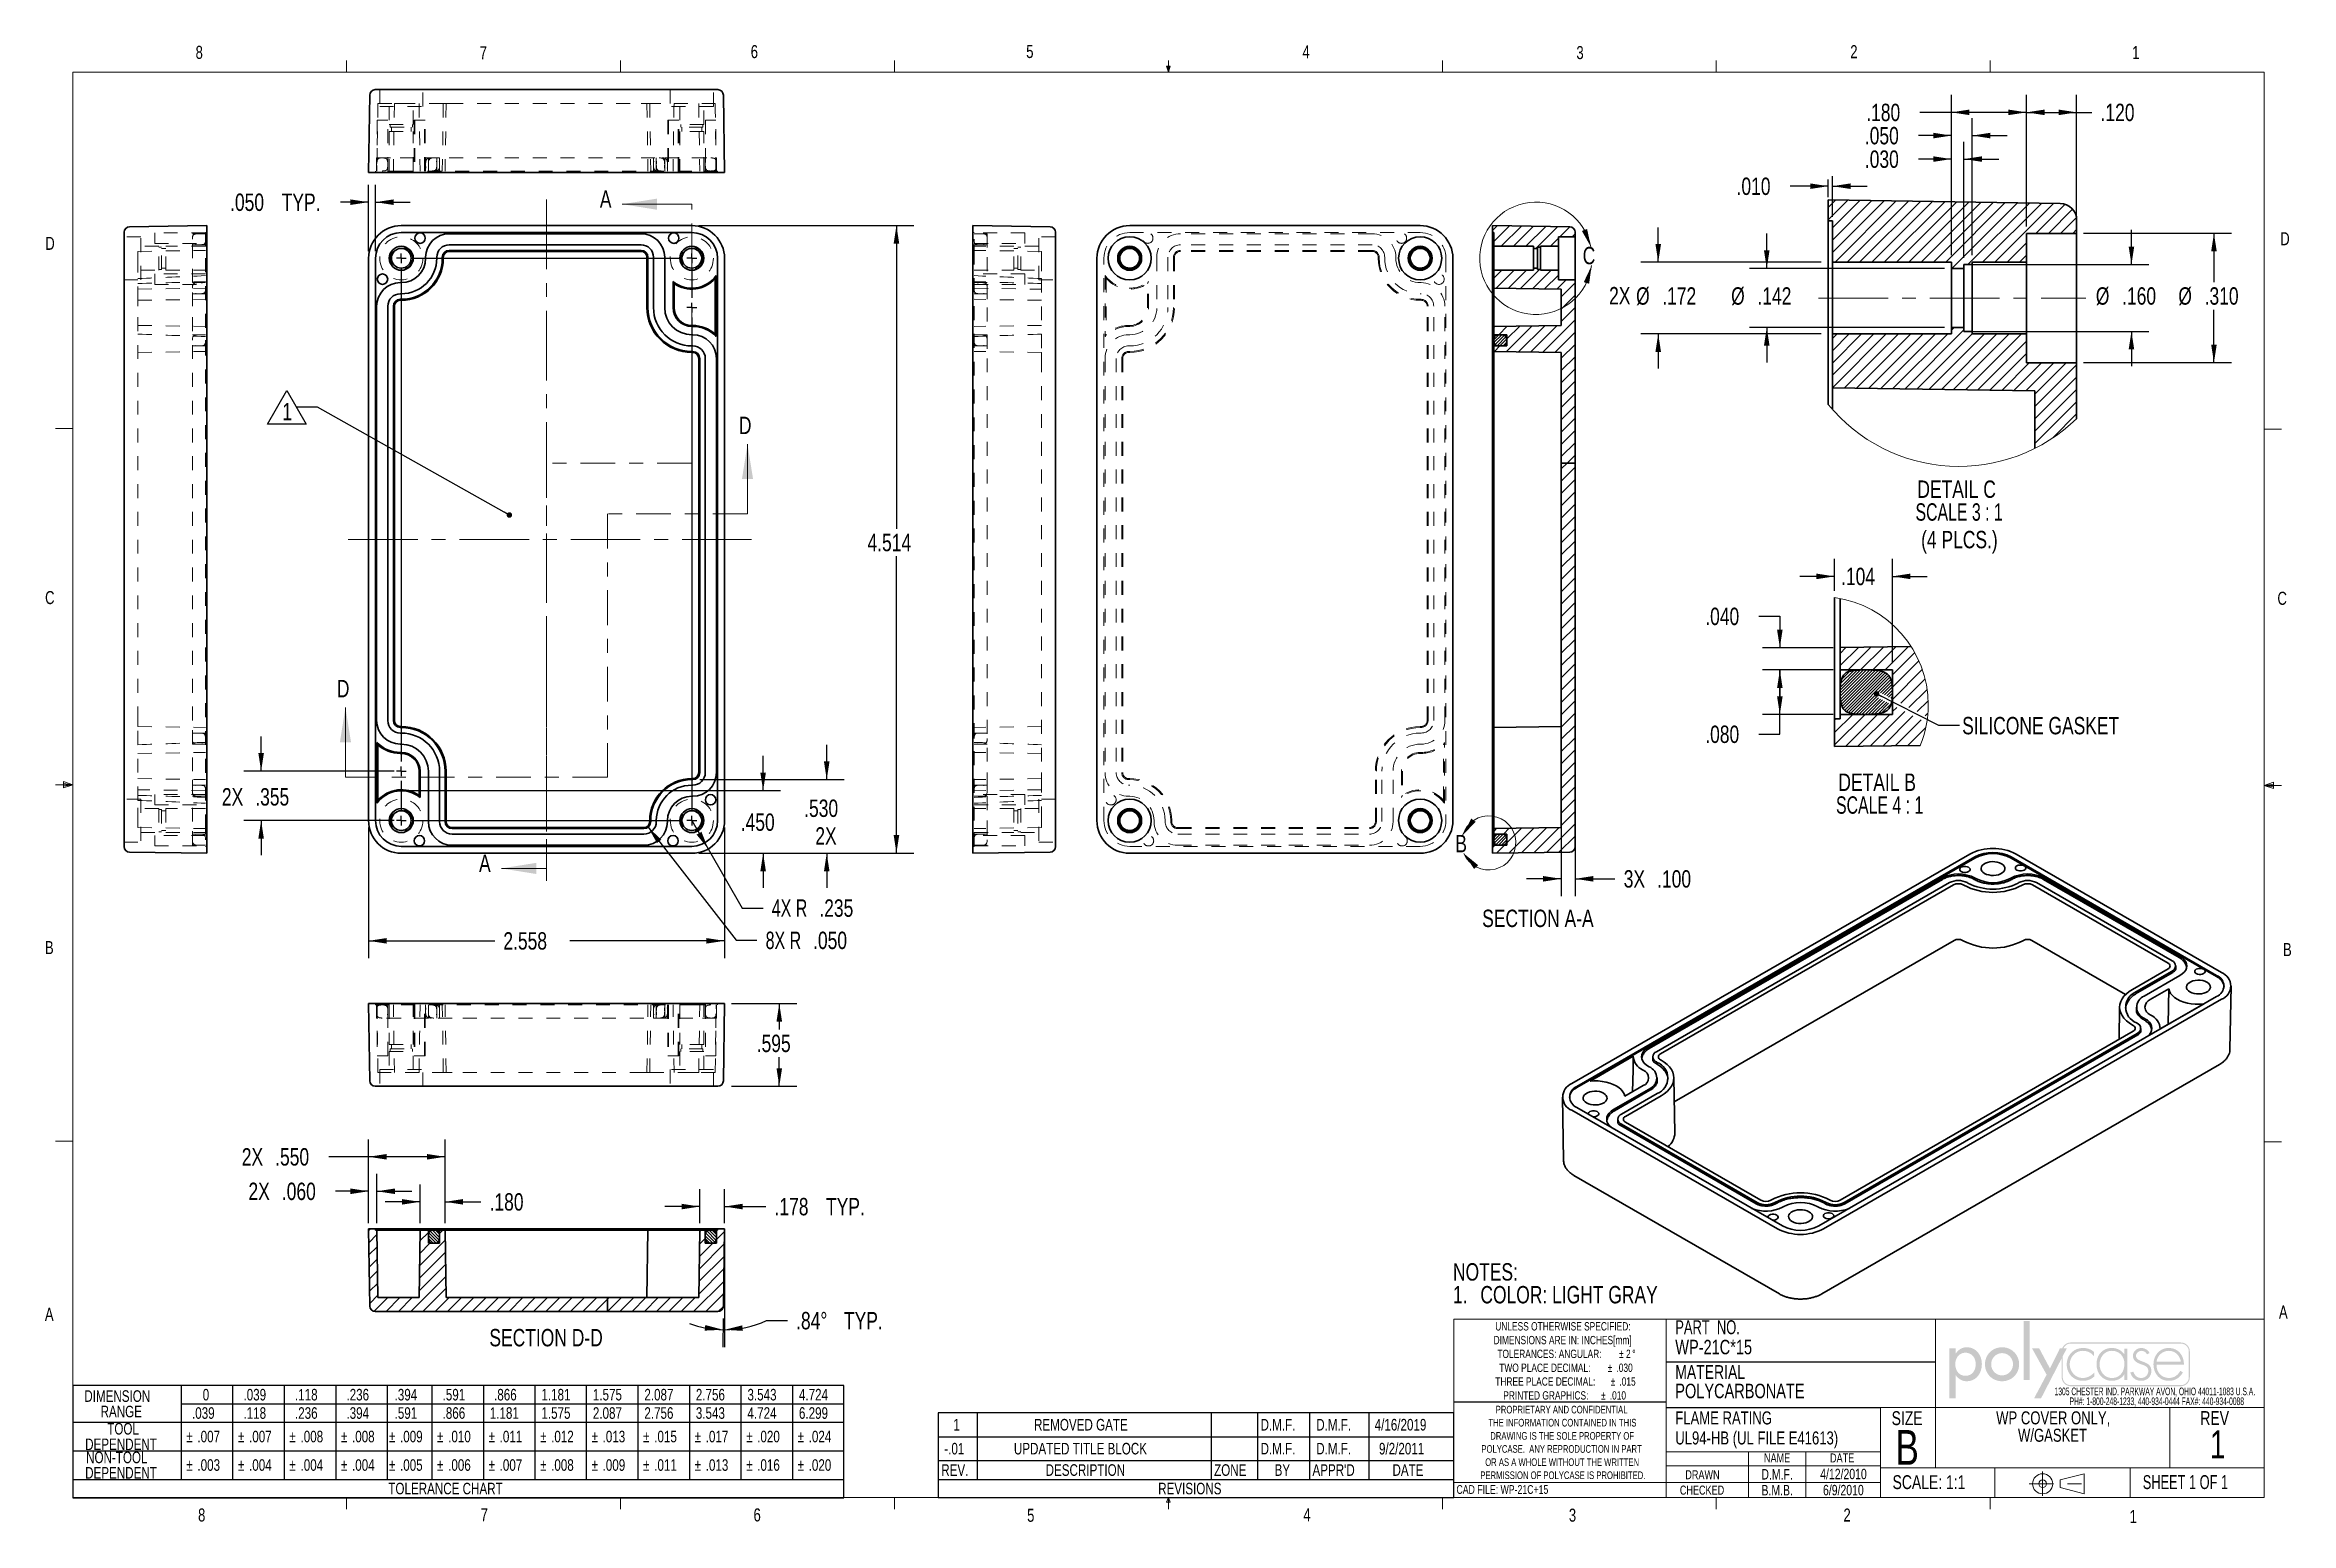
# Model space of a CAD drawing. Header units: inches. Extents: x 0.4 to 16.6, y 0.2 to 10.8.
import ezdxf

# ---------------------------------------------------------------- set-up
doc = ezdxf.new("R2010")
doc.units = ezdxf.units.IN
doc.header["$MEASUREMENT"] = 0
for name, pattern in [('CENTER', [0.4, 0.25, -0.05, 0.05, -0.05]), ('CENTERX2', [0.8, 0.5, -0.1, 0.1, -0.1]), ('HIDDEN', [0.075, 0.05, -0.025])]:
    doc.linetypes.add(name, pattern=pattern)
doc.layers.add('FORMAT', color=7, linetype='Continuous')
doc.layers.add('SLD-0', color=7, linetype='Continuous')
doc.styles.add('SLDTEXTSTYLE0', font='TXT', dxfattribs={"width": 0.525406})
doc.styles.add('SLDTEXTSTYLE1', font='TXT', dxfattribs={"width": 0.75})
doc.styles.add('SLDTEXTSTYLE2', font='TXT', dxfattribs={"width": 0.6875})
doc.styles.add('SLDTEXTSTYLE3', font='TXT', dxfattribs={"width": 0.694444})
doc.styles.add('SLDTEXTSTYLE4', font='TXT', dxfattribs={"width": 0.681818})
doc.dimstyles.new('SLDDIMSTYLE0', dxfattribs={"dimtxt": 0.125, "dimasz": 0.13, "dimexe": 0, "dimexo": 0.0625, "dimgap": 0.03125, "dimtad": 0, "dimtih": 1, "dimtoh": 1, "dimdec": 3, "dimrnd": 1e-09, "dimzin": 12, "dimdsep": 46, "dimtxsty": 'SLDTEXTSTYLE1', "dimsah": 1, "dimcen": 0.09, "dimadec": 0, "dimazin": 3, "dimtfac": 1, "dimtdec": 3, "dimtofl": 0, "dimtmove": 0, "dimatfit": 3, "dimfxl": 0, "dimfrac": 2, "dimtolj": 1, "dimtzin": 12, "dimarcsym": 0})
doc.dimstyles.new('SLDDIMSTYLE1', dxfattribs={"dimtxt": 0.125, "dimasz": 0.13, "dimexe": 0, "dimexo": 0.0625, "dimgap": 0.03125, "dimtad": 0, "dimtih": 1, "dimtoh": 1, "dimdec": 3, "dimrnd": 1e-09, "dimzin": 12, "dimdsep": 46, "dimtxsty": 'SLDTEXTSTYLE1', "dimsah": 1, "dimcen": 0, "dimadec": 0, "dimazin": 3, "dimtfac": 1, "dimtdec": 3, "dimtofl": 0, "dimtmove": 0, "dimatfit": 3, "dimfxl": 0, "dimfrac": 2, "dimtolj": 1, "dimtzin": 12, "dimarcsym": 0})
doc.dimstyles.new('SLDDIMSTYLE10', dxfattribs={"dimtxt": 0.125, "dimasz": 0.13, "dimexe": 0, "dimexo": 0.0625, "dimgap": 0.03125, "dimtad": 0, "dimtih": 1, "dimtoh": 1, "dimdec": 3, "dimlfac": 0.333333, "dimrnd": 1e-09, "dimzin": 12, "dimdsep": 46, "dimtxsty": 'SLDTEXTSTYLE1', "dimsah": 1, "dimcen": 0.09, "dimadec": 0, "dimazin": 3, "dimtfac": 1, "dimtdec": 3, "dimtmove": 0, "dimatfit": 0, "dimfxl": 0, "dimfrac": 2, "dimtolj": 1, "dimtzin": 12, "dimarcsym": 0})
doc.dimstyles.new('SLDDIMSTYLE11', dxfattribs={"dimtxt": 0.125, "dimasz": 0.13, "dimexe": 0, "dimexo": 0.0625, "dimgap": 0.03125, "dimtad": 0, "dimtih": 1, "dimtoh": 1, "dimdec": 3, "dimlfac": 0.333333, "dimrnd": 1e-09, "dimzin": 4, "dimdsep": 46, "dimtxsty": 'SLDTEXTSTYLE1', "dimsah": 1, "dimcen": 0.09, "dimadec": 0, "dimazin": 1, "dimtfac": 1, "dimtdec": 3, "dimtmove": 0, "dimatfit": 0, "dimfxl": 0, "dimfrac": 2, "dimtolj": 1, "dimtzin": 12, "dimarcsym": 0})
doc.dimstyles.new('SLDDIMSTYLE12', dxfattribs={"dimtxt": 0.125, "dimasz": 0.13, "dimexe": 0, "dimexo": 0.0625, "dimgap": 0.03125, "dimtad": 0, "dimtih": 1, "dimtoh": 1, "dimdec": 4, "dimzin": 12, "dimdsep": 46, "dimtxsty": 'SLDTEXTSTYLE1', "dimsah": 1, "dimcen": 0.09, "dimazin": 3, "dimtfac": 1, "dimtofl": 0, "dimtmove": 0, "dimatfit": 3, "dimfxl": 0, "dimfrac": 2, "dimtolj": 1, "dimtzin": 12, "dimarcsym": 0})
doc.dimstyles.new('SLDDIMSTYLE13', dxfattribs={"dimtxt": 0.125, "dimasz": 0.13, "dimexe": 0, "dimexo": 0.0625, "dimgap": 0.03125, "dimtad": 0, "dimtih": 1, "dimtoh": 1, "dimdec": 3, "dimrnd": 1e-09, "dimzin": 4, "dimdsep": 46, "dimtxsty": 'SLDTEXTSTYLE1', "dimsah": 1, "dimcen": 0.09, "dimadec": 0, "dimazin": 1, "dimtfac": 1, "dimtdec": 3, "dimtofl": 0, "dimtmove": 0, "dimatfit": 3, "dimfxl": 0, "dimfrac": 2, "dimtolj": 1, "dimtzin": 12, "dimarcsym": 0})
doc.dimstyles.new('SLDDIMSTYLE2', dxfattribs={"dimtxt": 0.125, "dimasz": 0.13, "dimexe": 0, "dimexo": 0.0625, "dimgap": 0.03125, "dimtad": 0, "dimtih": 1, "dimtoh": 1, "dimdec": 3, "dimrnd": 1e-09, "dimzin": 4, "dimdsep": 46, "dimtxsty": 'SLDTEXTSTYLE1', "dimsah": 1, "dimcen": 0, "dimadec": 0, "dimazin": 1, "dimtfac": 1, "dimtdec": 3, "dimtofl": 0, "dimtmove": 0, "dimatfit": 3, "dimfxl": 0, "dimfrac": 2, "dimtolj": 1, "dimtzin": 12, "dimarcsym": 0})
doc.dimstyles.new('SLDDIMSTYLE3', dxfattribs={"dimtxt": 0.125, "dimasz": 0.13, "dimexe": 0, "dimexo": 0.0625, "dimgap": 0.03125, "dimtad": 0, "dimtih": 1, "dimtoh": 1, "dimdec": 3, "dimrnd": 1e-09, "dimzin": 12, "dimdsep": 46, "dimtxsty": 'SLDTEXTSTYLE1', "dimsah": 1, "dimcen": 0.09, "dimadec": 0, "dimazin": 3, "dimtfac": 1, "dimtdec": 3, "dimtmove": 0, "dimatfit": 0, "dimfxl": 0, "dimfrac": 2, "dimtolj": 1, "dimtzin": 12, "dimarcsym": 0})
doc.dimstyles.new('SLDDIMSTYLE4', dxfattribs={"dimtxt": 0.125, "dimasz": 0.13, "dimexe": 0, "dimexo": 0.0625, "dimgap": 0.03125, "dimtad": 0, "dimtih": 1, "dimtoh": 1, "dimdec": 3, "dimrnd": 1e-09, "dimzin": 4, "dimdsep": 46, "dimtxsty": 'SLDTEXTSTYLE1', "dimsah": 1, "dimcen": 0.09, "dimadec": 0, "dimazin": 1, "dimtfac": 1, "dimtdec": 3, "dimtmove": 0, "dimatfit": 0, "dimfxl": 0, "dimfrac": 2, "dimtolj": 1, "dimtzin": 12, "dimarcsym": 0})
doc.dimstyles.new('SLDDIMSTYLE5', dxfattribs={"dimtxt": 0.18, "dimasz": 0.04, "dimexe": 0, "dimexo": 0.0625, "dimgap": 0, "dimtad": 0, "dimtih": 1, "dimtoh": 1, "dimdec": 0, "dimrnd": 1e-09, "dimzin": 0, "dimdsep": 46, "dimtxsty": 'Standard', "dimblk1": 'DOT', "dimblk2": 'DOT', "dimsah": 1, "dimcen": 0.09, "dimadec": 0, "dimazin": 0, "dimtfac": 0.04, "dimtdec": 0, "dimtofl": 0, "dimtmove": 0, "dimatfit": 3, "dimldrblk": 'DOT', "dimfxl": 0, "dimfrac": 2, "dimtolj": 1, "dimtzin": 0, "dimarcsym": 0})
doc.dimstyles.new('SLDDIMSTYLE6', dxfattribs={"dimtxt": 0.125, "dimasz": 0.13, "dimexe": 0, "dimexo": 0.0625, "dimgap": 0.03125, "dimtad": 0, "dimtih": 1, "dimtoh": 1, "dimdec": 3, "dimlfac": 0.25, "dimrnd": 1e-09, "dimzin": 4, "dimdsep": 46, "dimtxsty": 'SLDTEXTSTYLE1', "dimsah": 1, "dimcen": 0.09, "dimadec": 0, "dimazin": 1, "dimtfac": 1, "dimtdec": 3, "dimtmove": 0, "dimatfit": 0, "dimfxl": 0, "dimfrac": 2, "dimtolj": 1, "dimtzin": 12, "dimarcsym": 0})
doc.dimstyles.new('SLDDIMSTYLE7', dxfattribs={"dimtxt": 0.125, "dimasz": 0.13, "dimexe": 0, "dimexo": 0.0625, "dimgap": 0.03125, "dimtad": 0, "dimtih": 1, "dimtoh": 1, "dimdec": 3, "dimlfac": 0.25, "dimrnd": 1e-09, "dimzin": 4, "dimdsep": 46, "dimtxsty": 'SLDTEXTSTYLE1', "dimsah": 1, "dimcen": 0.09, "dimadec": 0, "dimazin": 1, "dimtfac": 1, "dimtdec": 3, "dimtofl": 0, "dimtmove": 0, "dimatfit": 3, "dimfxl": 0, "dimfrac": 2, "dimtolj": 1, "dimtzin": 12, "dimarcsym": 0})
doc.dimstyles.new('SLDDIMSTYLE8', dxfattribs={"dimtxt": 0.125, "dimasz": 0.13, "dimexe": 0, "dimexo": 0.0625, "dimgap": 0.03125, "dimtad": 0, "dimtih": 1, "dimtoh": 1, "dimdec": 3, "dimlfac": 0.25, "dimrnd": 1e-09, "dimzin": 12, "dimdsep": 46, "dimtxsty": 'SLDTEXTSTYLE1', "dimsah": 1, "dimcen": 0.09, "dimadec": 0, "dimazin": 3, "dimtfac": 1, "dimtdec": 3, "dimtmove": 0, "dimatfit": 0, "dimfxl": 0, "dimfrac": 2, "dimtolj": 1, "dimtzin": 12, "dimarcsym": 0})
doc.dimstyles.new('SLDDIMSTYLE9', dxfattribs={"dimtxt": 0.125, "dimasz": 0.13, "dimexe": 0, "dimexo": 0.0625, "dimgap": 0.03125, "dimtad": 0, "dimtih": 1, "dimtoh": 1, "dimdec": 3, "dimlfac": 0.333333, "dimrnd": 1e-09, "dimzin": 4, "dimdsep": 46, "dimtxsty": 'SLDTEXTSTYLE1', "dimsah": 1, "dimcen": 0.09, "dimadec": 0, "dimazin": 1, "dimtfac": 1, "dimtdec": 3, "dimtofl": 0, "dimtmove": 0, "dimatfit": 3, "dimfxl": 0, "dimfrac": 2, "dimtolj": 1, "dimtzin": 12, "dimarcsym": 0})

msp = doc.modelspace()

# ---------------------------------------------------------------- texts
at = {"color": 7, "linetype": 'Continuous', "lineweight": 0}
for s, insert, char_height, attachment_point, style in [('8', (1.50909, 10.8315), 0.09375, 1, 'SLDTEXTSTYLE1'), ('7', (3.55099, 10.82866), 0.09375, 1, 'SLDTEXTSTYLE1'), ('6', (5.49869, 10.83675), 0.09375, 1, 'SLDTEXTSTYLE1'), ('5', (7.47869, 10.83729), 0.09375, 1, 'SLDTEXTSTYLE1'), ('4', (9.4643, 10.83566), 0.09375, 1, 'SLDTEXTSTYLE1'), ('3', (11.43273, 10.82952), 0.09375, 1, 'SLDTEXTSTYLE1'), ('2', (13.40099, 10.8362), 0.09375, 1, 'SLDTEXTSTYLE1'), ('1', (15.4274, 10.83007), 0.09375, 1, 'SLDTEXTSTYLE1'), ('D', (0.42861, 9.45755), 0.09375, 1, 'SLDTEXTSTYLE1'), ('D', (16.49132, 9.491), 0.09375, 1, 'SLDTEXTSTYLE1'), ('C', (0.42731, 6.91034), 0.09375, 1, 'SLDTEXTSTYLE1'), ('C', (16.47118, 6.90508), 0.09375, 1, 'SLDTEXTSTYLE1'), ('B', (0.4264, 4.39325), 0.09375, 1, 'SLDTEXTSTYLE1'), ('B', (16.51148, 4.37909), 0.09375, 1, 'SLDTEXTSTYLE1'), ('A', (0.42601, 1.75585), 0.09375, 1, 'SLDTEXTSTYLE1'), ('PART  NO.', (12.14351, 1.66626), 0.1, 1, 'SLDTEXTSTYLE3'), ('A', (16.48208, 1.77263), 0.09375, 1, 'SLDTEXTSTYLE1'), ('SIZE', (13.69828, 1.01227), 0.1, 1, 'SLDTEXTSTYLE1'), ('REV', (15.91697, 1.01316), 0.1, 1, 'SLDTEXTSTYLE1'), ('B', (13.81053, 0.87692), 0.25, 2, 'SLDTEXTSTYLE1'), ('1', (16.04209, 0.87436), 0.2, 2, 'SLDTEXTSTYLE1'), ('NAME', (12.8753, 0.70856), 0.065, 2, 'SLDTEXTSTYLE1'), ('DATE', (13.3428, 0.70856), 0.065, 2, 'SLDTEXTSTYLE1'), ('DRAWN', (12.21575, 0.58816), 0.065, 1, 'SLDTEXTSTYLE1'), ('D.M.F.', (12.87538, 0.59611), 0.075, 2, 'SLDTEXTSTYLE1'), ('4/12/2010', (13.3524, 0.59827), 0.075, 2, 'SLDTEXTSTYLE1'), ('6/9/2010', (13.35165, 0.48253), 0.075, 2, 'SLDTEXTSTYLE1'), ('SCALE: 1:1', (13.70494, 0.5521), 0.1, 1, 'SLDTEXTSTYLE1'), ('SHEET 1 OF 1', (15.50345, 0.55242), 0.1, 1, 'SLDTEXTSTYLE2'), ('CAD FILE: WP-21C+15', (10.57087, 0.48059), 0.0625, 1, 'SLDTEXTSTYLE1'), ('CHECKED', (12.17642, 0.47742), 0.065, 1, 'SLDTEXTSTYLE1'), ('B.M.B.', (12.876, 0.48181), 0.075, 2, 'SLDTEXTSTYLE1'), ('8', (1.52677, 0.31296), 0.09375, 1, 'SLDTEXTSTYLE1'), ('7', (3.55743, 0.31326), 0.09375, 1, 'SLDTEXTSTYLE1'), ('6', (5.51883, 0.31366), 0.09375, 1, 'SLDTEXTSTYLE1'), ('5', (7.48512, 0.31059), 0.09375, 1, 'SLDTEXTSTYLE1'), ('4', (9.47012, 0.31372), 0.09375, 1, 'SLDTEXTSTYLE1'), ('3', (11.37877, 0.31162), 0.09375, 1, 'SLDTEXTSTYLE1'), ('2', (13.3523, 0.31244), 0.09375, 1, 'SLDTEXTSTYLE1'), ('1', (15.40832, 0.30137), 0.09375, 1, 'SLDTEXTSTYLE1')]:
    msp.add_mtext(s, dxfattribs=dict(at, insert=insert, char_height=char_height, attachment_point=attachment_point, style=style))
at = {"color": 7, "linetype": 'Continuous', "char_height": 0.125, "attachment_point": 1, "style": 'SLDTEXTSTYLE1'}
for s, insert in [('A', (4.41445, 9.7918)), ('D', (5.41367, 8.16422)), ('D', (2.52408, 6.27141)), ('A', (3.54623, 5.01492))]:
    msp.add_mtext(s, dxfattribs=dict(at, insert=insert))
at = {"color": 7, "linetype": 'Continuous', "lineweight": 18, "char_height": 0.125, "attachment_point": 1, "style": 'SLDTEXTSTYLE1'}
for s, insert in [('C', (11.47806, 9.38559)), ('B', (10.56249, 5.15686))]:
    msp.add_mtext(s, dxfattribs=dict(at, insert=insert))
at = {"layer": 'FORMAT', "color": 7, "attachment_point": 1, "style": 'SLDTEXTSTYLE1'}
for s, insert, char_height in [('WP-21C*15', (12.14351, 1.52578), 0.104167), ('POLYCARBONATE', (12.14351, 1.21005), 0.1041667), ('UL94-HB (UL FILE E41613)', (12.14351, 0.86692), 0.09375)]:
    msp.add_mtext(s, dxfattribs=dict(at, insert=insert, char_height=char_height))
at = {"layer": 'SLD-0', "style": 'SLDTEXTSTYLE1'}
for s, insert, char_height, attachment_point in [('(4 PLCS.)', (14.18555, 7.34304), 0.125, 2), ('SILICONE GASKET', (14.20556, 6.00516), 0.125, 1), ('SECTION A-A', (11.15628, 4.61909), 0.125, 2), ('SECTION D-D', (4.02797, 1.60381), 0.125, 2), ('MATERIAL', (12.14351, 1.34376), 0.1, 1), ('FLAME RATING', (12.14351, 1.01084), 0.09375, 1)]:
    msp.add_mtext(s, dxfattribs=dict(at, insert=insert, char_height=char_height, attachment_point=attachment_point))

# ---------------------------------------------------------------- blocks, each defined once
blk = doc.blocks.new('ThirdAngleProjectionBlock')
at = {"color": 7, "linetype": 'CENTERX2', "lineweight": 18}
for p, q in [((0.275, 0.506), (0.275, 0)), ((0, 0.253), (1.202, 0.253))]:
    blk.add_line(p, q, dxfattribs=at)
at = {"color": 7, "linetype": 'Continuous', "lineweight": 18}
for p, q in [((0.632, 0.332), (1.13, 0.459)), ((0.632, 0.332), (0.632, 0.174)), ((0.632, 0.174), (1.13, 0.048)), ((1.13, 0.459), (1.13, 0.048))]:
    blk.add_line(p, q, dxfattribs=at)
for radius in [0.206, 0.0789]:
    blk.add_circle((0.275, 0.253), radius, dxfattribs=at)
blk = doc.blocks.new('SW_NOTE_0')
at = {"color": 0, "linetype": 'Continuous', "lineweight": 0, "char_height": 0.055, "attachment_point": 2, "style": 'SLDTEXTSTYLE0'}
for s, insert in [('1305 CHESTER IND. PARKWAY AVON, OHIO 44011-1083 U.S.A.', (0.742, 0.071)), ('PH#: 1-800-248-1233, 440-934-0444 FAX#: 440-934-0088', (0.756, 0))]:
    blk.add_mtext(s, dxfattribs=dict(at, insert=insert))
blk = doc.blocks.new('logo')
at = {"linetype": 'Continuous'}
blk.add_hatch(color=7, dxfattribs=at).paths.add_polyline_path([(1.559, 0.355), (1.559, 1.505), (1.44, 1.505), (1.44, 0.355)], flags=0)
h = blk.add_hatch(color=7, dxfattribs=at)
edge = h.paths.add_edge_path(flags=0)
edge.add_spline(control_points=[(0.122, 0.452), (0.17, 0.382), (0.245, 0.334), (0.333, 0.334)], knot_values=[4, 4, 4, 4, 5, 5, 5, 5], weights=[1, 1, 1, 1], degree=3, periodic=0)
edge.add_spline(control_points=[(0.333, 0.334), (0.523, 0.334), (0.629, 0.492), (0.629, 0.669)], knot_values=[3, 3, 3, 3, 4, 4, 4, 4], weights=[1, 1, 1, 1], degree=3, periodic=0)
edge.add_spline(control_points=[(0.629, 0.669), (0.629, 0.839), (0.517, 0.994), (0.338, 0.994)], knot_values=[2, 2, 2, 2, 3, 3, 3, 3], weights=[1, 1, 1, 1], degree=3, periodic=0)
edge.add_spline(control_points=[(0.338, 0.994), (0.245, 0.994), (0.171, 0.946), (0.122, 0.872)], knot_values=[1, 1, 1, 1, 2, 2, 2, 2], weights=[1, 1, 1, 1], degree=3, periodic=0)
edge.add_line((0.122, 0.872), (0.119, 0.872))
edge.add_line((0.119, 0.872), (0.119, 0.975))
edge.add_line((0.119, 0.975), (0, 0.975))
edge.add_line((0, 0.975), (0, 0))
edge.add_line((0, 0), (0.119, 0))
edge.add_line((0.119, 0), (0.119, 0.452))
edge.add_line((0.119, 0.452), (0.122, 0.452))
edge = h.paths.add_edge_path(flags=0)
edge.add_spline(control_points=[(0.113, 0.665), (0.113, 0.78), (0.185, 0.888), (0.309, 0.888), (0.437, 0.888), (0.51, 0.786), (0.51, 0.665)], knot_values=[0, 0, 0, 0, 1, 1, 1, 2, 2, 2, 2], weights=[1, 1, 1, 1, 1, 1, 1], degree=3, periodic=0)
edge.add_spline(control_points=[(0.51, 0.665), (0.51, 0.543), (0.439, 0.44), (0.309, 0.44), (0.183, 0.44), (0.113, 0.549), (0.113, 0.665)], knot_values=[2, 2, 2, 2, 3, 3, 3, 4, 4, 4, 4], weights=[1, 1, 1, 1, 1, 1, 1], degree=3, periodic=0)
h = blk.add_hatch(color=7, dxfattribs=at)
edge = h.paths.add_edge_path(flags=0)
edge.add_spline(control_points=[(0.69, 0.664), (0.69, 0.477), (0.836, 0.334), (1.022, 0.334), (1.207, 0.334), (1.353, 0.477), (1.353, 0.664)], knot_values=[0, 0, 0, 0, 1, 1, 1, 2, 2, 2, 2], weights=[1, 1, 1, 1, 1, 1, 1], degree=3, periodic=0)
edge.add_spline(control_points=[(1.353, 0.664), (1.353, 0.851), (1.207, 0.994), (1.022, 0.994), (0.836, 0.994), (0.69, 0.851), (0.69, 0.664)], knot_values=[2, 2, 2, 2, 3, 3, 3, 4, 4, 4, 4], weights=[1, 1, 1, 1, 1, 1, 1], degree=3, periodic=0)
edge = h.paths.add_edge_path(flags=0)
edge.add_spline(control_points=[(1.234, 0.664), (1.234, 0.547), (1.139, 0.448), (1.022, 0.448), (0.904, 0.448), (0.81, 0.547), (0.81, 0.664)], knot_values=[0, 0, 0, 0, 1, 1, 1, 2, 2, 2, 2], weights=[1, 1, 1, 1, 1, 1, 1], degree=3, periodic=0)
edge.add_spline(control_points=[(0.81, 0.664), (0.81, 0.782), (0.904, 0.88), (1.022, 0.88), (1.139, 0.88), (1.234, 0.782), (1.234, 0.664)], knot_values=[2, 2, 2, 2, 3, 3, 3, 4, 4, 4, 4], weights=[1, 1, 1, 1, 1, 1, 1], degree=3, periodic=0)
h = blk.add_hatch(color=7, dxfattribs=at)
edge = h.paths.add_edge_path(flags=0)
edge.add_spline(control_points=[(4.669, 0.413), (4.669, 0.316), (4.59, 0.237), (4.493, 0.237)], knot_values=[7, 7, 7, 7, 8, 8, 8, 8], weights=[1, 1, 1, 1], degree=3, periodic=0)
edge.add_line((4.493, 0.237), (2.356, 0.237))
edge.add_spline(control_points=[(2.356, 0.237), (2.259, 0.237), (2.18, 0.316), (2.18, 0.413)], knot_values=[1, 1, 1, 1, 2, 2, 2, 2], weights=[1, 1, 1, 1], degree=3, periodic=0)
edge.add_line((2.18, 0.413), (2.18, 0.781))
edge.add_line((2.18, 0.781), (1.778, 0))
edge.add_line((1.778, 0), (1.643, 0))
edge.add_line((1.643, 0), (1.887, 0.461))
edge.add_line((1.887, 0.461), (1.603, 0.975))
edge.add_line((1.603, 0.975), (1.742, 0.975))
edge.add_line((1.742, 0.975), (1.952, 0.582))
edge.add_line((1.952, 0.582), (2.146, 0.975))
edge.add_line((2.146, 0.975), (2.192, 0.975))
edge.add_spline(control_points=[(2.192, 0.975), (2.218, 1.041), (2.282, 1.087), (2.356, 1.087)], knot_values=[3.233464, 3.233464, 3.233464, 3.233464, 4, 4, 4, 4], weights=[1, 1, 1, 1], degree=3, periodic=0)
edge.add_line((2.356, 1.087), (4.493, 1.087))
edge.add_spline(control_points=[(4.493, 1.087), (4.59, 1.087), (4.669, 1.008), (4.669, 0.911)], knot_values=[5, 5, 5, 5, 6, 6, 6, 6], weights=[1, 1, 1, 1], degree=3, periodic=0)
edge.add_line((4.669, 0.911), (4.669, 0.413))
edge = h.paths.add_edge_path(flags=0)
edge.add_line((2.215, 0.975), (2.28, 0.975))
edge.add_line((2.28, 0.975), (2.201, 0.821))
edge.add_line((2.201, 0.821), (2.201, 0.413))
edge.add_spline(control_points=[(2.201, 0.413), (2.201, 0.327), (2.271, 0.258), (2.356, 0.258)], knot_values=[2, 2, 2, 2, 3, 3, 3, 3], weights=[1, 1, 1, 1], degree=3, periodic=0)
edge.add_line((2.356, 0.258), (4.493, 0.258))
edge.add_spline(control_points=[(4.493, 0.258), (4.579, 0.258), (4.649, 0.327), (4.649, 0.413)], knot_values=[4, 4, 4, 4, 5, 5, 5, 5], weights=[1, 1, 1, 1], degree=3, periodic=0)
edge.add_line((4.649, 0.413), (4.649, 0.911))
edge.add_spline(control_points=[(4.649, 0.911), (4.649, 0.997), (4.579, 1.066), (4.493, 1.066)], knot_values=[6, 6, 6, 6, 7, 7, 7, 7], weights=[1, 1, 1, 1], degree=3, periodic=0)
edge.add_line((4.493, 1.066), (2.356, 1.066))
edge.add_spline(control_points=[(2.356, 1.066), (2.293, 1.066), (2.239, 1.029), (2.215, 0.975)], knot_values=[0, 0, 0, 0, 0.732403, 0.732403, 0.732403, 0.732403], weights=[1, 1, 1, 1], degree=3, periodic=0)
h = blk.add_hatch(color=7, dxfattribs=at)
edge = h.paths.add_edge_path(flags=0)
edge.add_spline(control_points=[(2.806, 0.905), (2.745, 0.957), (2.672, 0.98), (2.593, 0.98)], knot_values=[8, 8, 8, 8, 9, 9, 9, 9], weights=[1, 1, 1, 1], degree=3, periodic=0)
edge.add_spline(control_points=[(2.593, 0.98), (2.413, 0.98), (2.278, 0.84), (2.278, 0.662)], knot_values=[7, 7, 7, 7, 8, 8, 8, 8], weights=[1, 1, 1, 1], degree=3, periodic=0)
edge.add_spline(control_points=[(2.278, 0.662), (2.278, 0.484), (2.41, 0.342), (2.592, 0.342)], knot_values=[6, 6, 6, 6, 7, 7, 7, 7], weights=[1, 1, 1, 1], degree=3, periodic=0)
edge.add_spline(control_points=[(2.592, 0.342), (2.674, 0.342), (2.752, 0.372), (2.814, 0.427)], knot_values=[5, 5, 5, 5, 6, 6, 6, 6], weights=[1, 1, 1, 1], degree=3, periodic=0)
edge.add_line((2.814, 0.427), (2.814, 0.507))
edge.add_spline(control_points=[(2.814, 0.507), (2.759, 0.44), (2.676, 0.398), (2.589, 0.398)], knot_values=[3, 3, 3, 3, 4, 4, 4, 4], weights=[1, 1, 1, 1], degree=3, periodic=0)
edge.add_spline(control_points=[(2.589, 0.398), (2.445, 0.398), (2.337, 0.523), (2.337, 0.662)], knot_values=[2, 2, 2, 2, 3, 3, 3, 3], weights=[1, 1, 1, 1], degree=3, periodic=0)
edge.add_spline(control_points=[(2.337, 0.662), (2.337, 0.802), (2.446, 0.925), (2.59, 0.925)], knot_values=[1, 1, 1, 1, 2, 2, 2, 2], weights=[1, 1, 1, 1], degree=3, periodic=0)
edge.add_spline(control_points=[(2.59, 0.925), (2.678, 0.925), (2.748, 0.889), (2.806, 0.825)], knot_values=[0, 0, 0, 0, 1, 1, 1, 1], weights=[1, 1, 1, 1], degree=3, periodic=0)
edge.add_line((2.806, 0.825), (2.806, 0.905))
h = blk.add_hatch(color=7, dxfattribs=at)
edge = h.paths.add_edge_path(flags=0)
edge.add_spline(control_points=[(3.392, 0.861), (3.34, 0.938), (3.25, 0.98), (3.156, 0.98)], knot_values=[6, 6, 6, 6, 7, 7, 7, 7], weights=[1, 1, 1, 1], degree=3, periodic=0)
edge.add_spline(control_points=[(3.156, 0.98), (2.972, 0.98), (2.857, 0.844), (2.857, 0.665)], knot_values=[5, 5, 5, 5, 6, 6, 6, 6], weights=[1, 1, 1, 1], degree=3, periodic=0)
edge.add_spline(control_points=[(2.857, 0.665), (2.857, 0.486), (2.973, 0.342), (3.159, 0.342)], knot_values=[4, 4, 4, 4, 5, 5, 5, 5], weights=[1, 1, 1, 1], degree=3, periodic=0)
edge.add_spline(control_points=[(3.159, 0.342), (3.249, 0.342), (3.347, 0.387), (3.392, 0.465)], knot_values=[3, 3, 3, 3, 4, 4, 4, 4], weights=[1, 1, 1, 1], degree=3, periodic=0)
edge.add_line((3.392, 0.465), (3.395, 0.465))
edge.add_line((3.395, 0.465), (3.395, 0.355))
edge.add_line((3.395, 0.355), (3.454, 0.355))
edge.add_line((3.454, 0.355), (3.454, 0.967))
edge.add_line((3.454, 0.967), (3.395, 0.967))
edge.add_line((3.395, 0.967), (3.395, 0.861))
edge.add_line((3.395, 0.861), (3.392, 0.861))
edge = h.paths.add_edge_path(flags=0)
edge.add_spline(control_points=[(3.398, 0.672), (3.398, 0.525), (3.314, 0.397), (3.157, 0.397), (3.009, 0.397), (2.916, 0.525), (2.916, 0.665)], knot_values=[0, 0, 0, 0, 1, 1, 1, 2, 2, 2, 2], weights=[1, 1, 1, 1, 1, 1, 1], degree=3, periodic=0)
edge.add_spline(control_points=[(2.916, 0.665), (2.916, 0.798), (3.013, 0.925), (3.153, 0.925), (3.302, 0.925), (3.398, 0.814), (3.398, 0.672)], knot_values=[2, 2, 2, 2, 3, 3, 3, 4, 4, 4, 4], weights=[1, 1, 1, 1, 1, 1, 1], degree=3, periodic=0)
h = blk.add_hatch(color=7, dxfattribs=at)
edge = h.paths.add_edge_path(flags=0)
edge.add_spline(control_points=[(3.731, 0.98), (3.793, 0.98), (3.861, 0.939), (3.887, 0.882)], knot_values=[11, 11, 11, 11, 12, 12, 12, 12], weights=[1, 1, 1, 1], degree=3, periodic=0)
edge.add_line((3.887, 0.882), (3.836, 0.856))
edge.add_spline(control_points=[(3.836, 0.856), (3.816, 0.898), (3.776, 0.925), (3.728, 0.925)], knot_values=[0, 0, 0, 0, 1, 1, 1, 1], weights=[1, 1, 1, 1], degree=3, periodic=0)
edge.add_spline(control_points=[(3.728, 0.925), (3.677, 0.925), (3.624, 0.882), (3.624, 0.829)], knot_values=[1, 1, 1, 1, 2, 2, 2, 2], weights=[1, 1, 1, 1], degree=3, periodic=0)
edge.add_spline(control_points=[(3.624, 0.829), (3.624, 0.682), (3.922, 0.754), (3.922, 0.533)], knot_values=[2, 2, 2, 2, 3, 3, 3, 3], weights=[1, 1, 1, 1], degree=3, periodic=0)
edge.add_spline(control_points=[(3.922, 0.533), (3.922, 0.42), (3.834, 0.342), (3.724, 0.342)], knot_values=[3, 3, 3, 3, 4, 4, 4, 4], weights=[1, 1, 1, 1], degree=3, periodic=0)
edge.add_spline(control_points=[(3.724, 0.342), (3.622, 0.342), (3.539, 0.404), (3.514, 0.503)], knot_values=[4, 4, 4, 4, 5, 5, 5, 5], weights=[1, 1, 1, 1], degree=3, periodic=0)
edge.add_line((3.514, 0.503), (3.572, 0.522))
edge.add_spline(control_points=[(3.572, 0.522), (3.595, 0.449), (3.644, 0.397), (3.724, 0.397)], knot_values=[6, 6, 6, 6, 7, 7, 7, 7], weights=[1, 1, 1, 1], degree=3, periodic=0)
edge.add_spline(control_points=[(3.724, 0.397), (3.801, 0.397), (3.862, 0.458), (3.862, 0.535)], knot_values=[7, 7, 7, 7, 8, 8, 8, 8], weights=[1, 1, 1, 1], degree=3, periodic=0)
edge.add_spline(control_points=[(3.862, 0.535), (3.862, 0.611), (3.804, 0.635), (3.743, 0.656)], knot_values=[8, 8, 8, 8, 9, 9, 9, 9], weights=[1, 1, 1, 1], degree=3, periodic=0)
edge.add_spline(control_points=[(3.743, 0.656), (3.659, 0.686), (3.564, 0.722), (3.564, 0.825)], knot_values=[9, 9, 9, 9, 10, 10, 10, 10], weights=[1, 1, 1, 1], degree=3, periodic=0)
edge.add_spline(control_points=[(3.564, 0.825), (3.564, 0.918), (3.642, 0.98), (3.731, 0.98)], knot_values=[10, 10, 10, 10, 11, 11, 11, 11], weights=[1, 1, 1, 1], degree=3, periodic=0)
h = blk.add_hatch(color=7, dxfattribs=at)
edge = h.paths.add_edge_path(flags=0)
edge.add_spline(control_points=[(4.554, 0.656), (4.555, 0.832), (4.445, 0.98), (4.26, 0.98)], knot_values=[6, 6, 6, 6, 7, 7, 7, 7], weights=[1, 1, 1, 1], degree=3, periodic=0)
edge.add_spline(control_points=[(4.26, 0.98), (4.081, 0.98), (3.963, 0.833), (3.963, 0.662)], knot_values=[5, 5, 5, 5, 6, 6, 6, 6], weights=[1, 1, 1, 1], degree=3, periodic=0)
edge.add_spline(control_points=[(3.963, 0.662), (3.963, 0.489), (4.078, 0.342), (4.26, 0.342)], knot_values=[4, 4, 4, 4, 5, 5, 5, 5], weights=[1, 1, 1, 1], degree=3, periodic=0)
edge.add_spline(control_points=[(4.26, 0.342), (4.38, 0.342), (4.478, 0.401), (4.534, 0.507)], knot_values=[3, 3, 3, 3, 4, 4, 4, 4], weights=[1, 1, 1, 1], degree=3, periodic=0)
edge.add_line((4.534, 0.507), (4.484, 0.537))
edge.add_spline(control_points=[(4.484, 0.537), (4.44, 0.454), (4.363, 0.398), (4.268, 0.398)], knot_values=[1, 1, 1, 1, 2, 2, 2, 2], weights=[1, 1, 1, 1], degree=3, periodic=0)
edge.add_spline(control_points=[(4.268, 0.398), (4.126, 0.398), (4.019, 0.501), (4.023, 0.656)], knot_values=[0, 0, 0, 0, 1, 1, 1, 1], weights=[1, 1, 1, 1], degree=3, periodic=0)
edge.add_line((4.023, 0.656), (4.554, 0.656))
edge = h.paths.add_edge_path(flags=0)
edge.add_spline(control_points=[(4.023, 0.712), (4.033, 0.827), (4.136, 0.925), (4.261, 0.925)], knot_values=[1, 1, 1, 1, 2, 2, 2, 2], weights=[1, 1, 1, 1], degree=3, periodic=0)
edge.add_spline(control_points=[(4.261, 0.925), (4.387, 0.925), (4.48, 0.824), (4.494, 0.712)], knot_values=[0, 0, 0, 0, 1, 1, 1, 1], weights=[1, 1, 1, 1], degree=3, periodic=0)
edge.add_line((4.494, 0.712), (4.023, 0.712))
blk = doc.blocks.new('POLYCASE LOGO')
at = {"color": 7, "linetype": 'Continuous', "xscale": 0.37, "yscale": 0.37, "zscale": 0.37}
blk.add_blockref('logo', (0.101, -0.571), dxfattribs=at)
at = {"color": 7, "linetype": 'Continuous', "lineweight": 0}
blk.add_blockref('SW_NOTE_0', (0.835, -0.564), dxfattribs=at)
blk = doc.blocks.new('SW_NOTE_1')
at = {"layer": 'SLD-0', "color": 0, "char_height": 0.125, "attachment_point": 1, "style": 'SLDTEXTSTYLE1'}
for s, insert in [('NOTES:', (0, 0.161)), ('1.', (0, -0.003)), ('COLOR: LIGHT GRAY', (0.197, -0.003))]:
    blk.add_mtext(s, dxfattribs=dict(at, insert=insert))
blk = doc.blocks.new('SW_NOTE_2')
at = {"color": 0, "linetype": 'Continuous', "lineweight": 0, "char_height": 0.06, "attachment_point": 2, "style": 'SLDTEXTSTYLE1'}
for s, insert in [('UNLESS OTHERWISE SPECIFIED:', (0.567, 0.077)), ('DIMENSIONS ARE IN: INCHES[mm]', (0.565, -0.022)), ('TOLERANCES: ANGULAR:', (0.47, -0.121)), ('%%p', (0.986, -0.121)), ('2', (1.037, -0.121)), ('%%d', (1.077, -0.121)), ('THREE PLACE DECIMAL:', (0.44, -0.32)), ('TWO PLACE DECIMAL:', (0.437, -0.221)), ('%%p', (0.905, -0.221)), ('.030', (1.01, -0.221)), ('.015', (1.031, -0.32)), ('PRINTED GRAPHICS:', (0.444, -0.42)), ('%%p', (0.857, -0.42)), ('.010', (0.962, -0.42)), ('%%p', (0.926, -0.32))]:
    blk.add_mtext(s, dxfattribs=dict(at, insert=insert))
blk = doc.blocks.new('SW_NOTE_3')
at = {"color": 0, "linetype": 'Continuous', "lineweight": 0, "char_height": 0.055, "attachment_point": 2, "style": 'SLDTEXTSTYLE1'}
for s, insert in [('PROPRIETARY AND CONFIDENTIAL', (0.583, 0.071)), ('THE INFORMATION CONTAINED IN THIS', (0.589, -0.023)), ('DRAWING IS THE SOLE PROPERTY OF', (0.587, -0.118)), ('POLYCASE.  ANY REPRODUCTION IN PART', (0.583, -0.212)), ('OR AS A WHOLE WITHOUT THE WRITTEN', (0.587, -0.307)), ('PERMISSION OF POLYCASE IS PROHIBITED.', (0.592, -0.401))]:
    blk.add_mtext(s, dxfattribs=dict(at, insert=insert))
blk = doc.blocks.new('SW_NOTE_4')
at = {"color": 0, "linetype": 'Continuous', "lineweight": 0, "attachment_point": 2, "style": 'SLDTEXTSTYLE1'}
for s, insert, char_height in [('WP COVER ONLY,', (0.529, 0.121), 0.09375), ('W/GASKET', (0.524, -0.004), 0.0937)]:
    blk.add_mtext(s, dxfattribs=dict(at, insert=insert, char_height=char_height))
blk = doc.blocks.new('SW_TABLEANNOTATION_0')
at = {"layer": 'SLD-0', "color": 0}
for p, q in [((0, 0), (0, -0.609)), ((3.705, 0), (0, 0)), ((0.278, 0), (0.278, -0.343)), ((1.961, 0), (1.961, -0.343)), ((2.295, 0), (2.295, -0.343)), ((2.668, 0), (2.668, -0.343)), ((3.095, 0), (3.095, -0.343)), ((3.705, -0.609), (3.705, 0)), ((0, -0.172), (3.705, -0.172)), ((0, -0.343), (3.705, -0.343)), ((0, -0.479), (3.705, -0.479)), ((0.278, -0.343), (0.278, -0.479)), ((1.961, -0.343), (1.961, -0.479)), ((2.295, -0.343), (2.295, -0.479)), ((2.668, -0.343), (2.668, -0.479)), ((3.095, -0.343), (3.095, -0.479)), ((0, -0.609), (3.705, -0.609))]:
    blk.add_line(p, q, dxfattribs=at)
at = {"layer": 'SLD-0', "color": 0, "attachment_point": 1, "style": 'SLDTEXTSTYLE1'}
for s, insert, char_height in [('1', (0.108, -0.044), 0.0833), ('REMOVED GATE', (0.688, -0.044), 0.08333), ('D.M.F.', (2.316, -0.044), 0.0833), ('D.M.F.', (2.716, -0.044), 0.0833), ('4/16/2019', (3.136, -0.044), 0.0833), ('-.01', (0.043, -0.216), 0.0833), ('UPDATED TITLE BLOCK', (0.543, -0.216), 0.08333), ('D.M.F.', (2.316, -0.216), 0.0833), ('D.M.F.', (2.716, -0.216), 0.0833), ('9/2/2011', (3.167, -0.216), 0.0833), ('REV.', (0.021, -0.37), 0.0833), ('DESCRIPTION', (0.771, -0.37), 0.08333), ('ZONE', (1.982, -0.37), 0.0833), ('BY', (2.417, -0.37), 0.0833), ("APPR'D", (2.689, -0.37), 0.0833), ('DATE', (3.264, -0.37), 0.0833), ('REVISIONS', (1.58, -0.503), 0.0833)]:
    blk.add_mtext(s, dxfattribs=dict(at, insert=insert, char_height=char_height))
blk = doc.blocks.new('SW_TABLEANNOTATION_1')
at = {"layer": 'SLD-0', "color": 0}
for p, q in [((0, 0), (0, -0.808)), ((5.542, 0), (0, 0)), ((0.779, 0), (0.779, -0.676)), ((1.149, 0), (1.149, -0.676)), ((1.52, 0), (1.52, -0.676)), ((1.89, 0), (1.89, -0.676)), ((2.26, 0), (2.26, -0.676)), ((2.581, 0), (2.581, -0.676)), ((2.951, 0), (2.951, -0.676)), ((3.321, 0), (3.321, -0.676)), ((3.691, 0), (3.691, -0.676)), ((4.062, 0), (4.062, -0.676)), ((4.432, 0), (4.432, -0.676)), ((4.802, 0), (4.802, -0.676)), ((5.172, 0), (5.172, -0.676)), ((5.542, -0.808), (5.542, 0)), ((0.779, -0.132), (5.542, -0.132)), ((0, -0.265), (5.542, -0.265)), ((0, -0.47), (5.542, -0.47)), ((0, -0.676), (5.542, -0.676)), ((0, -0.808), (5.542, -0.808))]:
    blk.add_line(p, q, dxfattribs=at)
at = {"layer": 'SLD-0', "color": 0, "attachment_point": 1, "style": 'SLDTEXTSTYLE1'}
for s, insert, char_height in [('DIMENSION', (0.083, -0.035), 0.0833), ('RANGE', (0.2, -0.146), 0.0833), ('.039', (0.857, -0.157), 0.0833), ('0', (0.934, -0.025), 0.0833), ('.039', (1.227, -0.025), 0.0833), ('.118', (1.227, -0.157), 0.0833), ('.118', (1.597, -0.025), 0.0833), ('.236', (1.597, -0.157), 0.0833), ('.236', (1.967, -0.025), 0.0833), ('.394', (1.967, -0.157), 0.0833), ('.394', (2.313, -0.025), 0.0833), ('.591', (2.313, -0.157), 0.0833), ('.591', (2.658, -0.025), 0.0833), ('.866', (2.658, -0.157), 0.0833), ('1.181', (2.997, -0.157), 0.0833), ('.866', (3.028, -0.025), 0.0833), ('1.181', (3.368, -0.025), 0.0833), ('1.575', (3.368, -0.157), 0.0833), ('2.087', (3.738, -0.157), 0.0833), ('1.575', (3.738, -0.025), 0.0833), ('2.087', (4.108, -0.025), 0.0833), ('2.756', (4.108, -0.157), 0.0833), ('3.543', (4.478, -0.157), 0.0833), ('2.756', (4.478, -0.025), 0.0833), ('4.724', (4.849, -0.157), 0.0833), ('3.543', (4.849, -0.025), 0.0833), ('4.724', (5.219, -0.025), 0.0833), ('6.299', (5.219, -0.157), 0.0833), ('TOOL', (0.248, -0.27), 0.0833), ('DEPENDENT', (0.089, -0.382), 0.0833), ('NON-TOOL', (0.096, -0.476), 0.0833), ('%%p', (0.817, -0.326), 0.0833), ('.007', (0.896, -0.326), 0.0833), ('%%p', (1.187, -0.326), 0.0833), ('.007', (1.267, -0.326), 0.0833), ('%%p', (1.557, -0.326), 0.0833), ('.008', (1.637, -0.326), 0.0833), ('%%p', (1.928, -0.326), 0.0833), ('.008', (2.007, -0.326), 0.0833), ('%%p', (2.273, -0.326), 0.0833), ('.009', (2.352, -0.326), 0.0833), ('%%p', (2.618, -0.326), 0.0833), ('.010', (2.698, -0.326), 0.0833), ('%%p', (2.989, -0.326), 0.0833), ('.011', (3.068, -0.326), 0.0833), ('%%p', (3.359, -0.326), 0.0833), ('.012', (3.438, -0.326), 0.0833), ('%%p', (3.729, -0.326), 0.0833), ('.013', (3.808, -0.326), 0.0833), ('%%p', (4.099, -0.326), 0.0833), ('.015', (4.179, -0.326), 0.0833), ('%%p', (4.469, -0.326), 0.0833), ('.017', (4.549, -0.326), 0.0833), ('%%p', (4.84, -0.326), 0.0833), ('.020', (4.919, -0.326), 0.0833), ('%%p', (5.21, -0.326), 0.0833), ('.024', (5.289, -0.326), 0.0833), ('DEPENDENT', (0.089, -0.587), 0.0833), ('%%p', (0.817, -0.531), 0.0833), ('.003', (0.896, -0.531), 0.0833), ('%%p', (1.187, -0.531), 0.0833), ('.004', (1.267, -0.531), 0.0833), ('%%p', (1.557, -0.531), 0.0833), ('.004', (1.637, -0.531), 0.0833), ('%%p', (1.928, -0.531), 0.0833), ('.004', (2.007, -0.531), 0.0833), ('%%p', (2.273, -0.531), 0.0833), ('.005', (2.352, -0.531), 0.0833), ('%%p', (2.618, -0.531), 0.0833), ('.006', (2.698, -0.531), 0.0833), ('%%p', (2.989, -0.531), 0.0833), ('.007', (3.068, -0.531), 0.0833), ('%%p', (3.359, -0.531), 0.0833), ('.008', (3.438, -0.531), 0.0833), ('%%p', (3.729, -0.531), 0.0833), ('.009', (3.808, -0.531), 0.0833), ('%%p', (4.099, -0.531), 0.0833), ('.011', (4.179, -0.531), 0.0833), ('%%p', (4.469, -0.531), 0.0833), ('.013', (4.549, -0.531), 0.0833), ('%%p', (4.84, -0.531), 0.0833), ('.016', (4.919, -0.531), 0.0833), ('%%p', (5.21, -0.531), 0.0833), ('.020', (5.289, -0.531), 0.0833), ('TOLERANCE CHART', (2.268, -0.7), 0.08333)]:
    blk.add_mtext(s, dxfattribs=dict(at, insert=insert, char_height=char_height))
blk = doc.blocks.new('_D')
at = {"layer": 'SLD-0'}
for p, q in [((5.125, 9.539), (6.671, 9.539)), ((6.546, 9.539), (6.546, 7.359)), ((6.546, 5.025), (6.546, 7.161)), ((5.125, 5.025), (6.671, 5.025))]:
    blk.add_line(p, q, dxfattribs=at)
for points in [[(6.546, 9.539), (6.526, 9.409), (6.566, 9.409)], [(6.546, 5.025), (6.566, 5.155), (6.526, 5.155)]]:
    blk.add_solid(points, dxfattribs=at)
at = {"layer": 'SLD-0', "insert": (6.338, 7.322), "char_height": 0.125, "attachment_point": 1, "style": 'SLDTEXTSTYLE1'}
blk.add_mtext('4.514', dxfattribs=at)
blk = doc.blocks.new('_D_1')
at = {"layer": 'SLD-0'}
for p, q in [((2.752, 5.21), (2.752, 4.27)), ((5.31, 5.21), (5.31, 4.27)), ((2.752, 4.395), (3.659, 4.395)), ((5.31, 4.395), (4.199, 4.395))]:
    blk.add_line(p, q, dxfattribs=at)
for points in [[(2.752, 4.395), (2.882, 4.375), (2.882, 4.415)], [(5.31, 4.395), (5.18, 4.415), (5.18, 4.375)]]:
    blk.add_solid(points, dxfattribs=at)
at = {"layer": 'SLD-0', "insert": (3.721, 4.457), "char_height": 0.125, "attachment_point": 1, "style": 'SLDTEXTSTYLE1'}
blk.add_mtext('2.558', dxfattribs=at)
blk = doc.blocks.new('_D_2')
at = {"layer": 'SLD-0'}
for p, q in [((5.075, 5.26), (5.193, 5.056)), ((5.193, 5.056), (5.438, 4.631)), ((5.438, 4.631), (5.588, 4.631))]:
    blk.add_line(p, q, dxfattribs=at)
blk.add_solid([(5.193, 5.056), (5.145, 5.179), (5.11, 5.159)], dxfattribs=at)
at = {"layer": 'SLD-0', "char_height": 0.125, "attachment_point": 1}
for s, insert, style in [('4X R', (5.65, 4.693), 'SLDTEXTSTYLE2'), ('.235', (5.992, 4.693), 'SLDTEXTSTYLE1')]:
    blk.add_mtext(s, dxfattribs=dict(at, insert=insert, style=style))
blk = doc.blocks.new('_D_3')
at = {"layer": 'SLD-0'}
for p, q in [((4.761, 5.213), (5.393, 4.399)), ((5.393, 4.399), (5.543, 4.399))]:
    blk.add_line(p, q, dxfattribs=at)
blk.add_solid([(4.761, 5.213), (4.825, 5.098), (4.856, 5.123)], dxfattribs=at)
at = {"layer": 'SLD-0', "char_height": 0.125, "attachment_point": 1}
for s, insert, style in [('8X R', (5.606, 4.461), 'SLDTEXTSTYLE2'), ('.050', (5.947, 4.461), 'SLDTEXTSTYLE1')]:
    blk.add_mtext(s, dxfattribs=dict(at, insert=insert, style=style))
blk = doc.blocks.new('_D_4')
at = {"layer": 'SLD-0'}
for p, q in [((1.98, 5.615), (1.98, 5.865)), ((2.937, 5.615), (1.855, 5.615)), ((2.937, 5.26), (1.855, 5.26)), ((1.98, 5.26), (1.98, 5.01))]:
    blk.add_line(p, q, dxfattribs=at)
for points in [[(1.98, 5.615), (2, 5.745), (1.96, 5.745)], [(1.98, 5.26), (1.96, 5.13), (2, 5.13)]]:
    blk.add_solid(points, dxfattribs=at)
at = {"layer": 'SLD-0', "char_height": 0.125, "attachment_point": 1, "style": 'SLDTEXTSTYLE1'}
for s, insert in [('2X', (1.698, 5.493)), ('.355', (1.938, 5.493))]:
    blk.add_mtext(s, dxfattribs=dict(at, insert=insert))
blk = doc.blocks.new('_D_5')
at = {"layer": 'SLD-0'}
for p, q in [((6.045, 5.555), (6.045, 5.805)), ((5.132, 5.555), (6.17, 5.555)), ((5.125, 5.025), (6.17, 5.025)), ((6.045, 5.025), (6.045, 4.775))]:
    blk.add_line(p, q, dxfattribs=at)
for points in [[(6.045, 5.555), (6.065, 5.685), (6.025, 5.685)], [(6.045, 5.025), (6.025, 4.895), (6.065, 4.895)]]:
    blk.add_solid(points, dxfattribs=at)
at = {"layer": 'SLD-0', "char_height": 0.125, "attachment_point": 1, "style": 'SLDTEXTSTYLE1'}
for s, insert in [('.530', (5.883, 5.411)), ('2X', (5.963, 5.212))]:
    blk.add_mtext(s, dxfattribs=dict(at, insert=insert))
blk = doc.blocks.new('_D_6')
at = {"layer": 'SLD-0'}
for p, q in [((2.752, 9.707), (2.55, 9.707)), ((2.752, 9.354), (2.752, 9.832)), ((2.802, 9.354), (2.802, 9.832)), ((2.802, 9.707), (3.052, 9.707))]:
    blk.add_line(p, q, dxfattribs=at)
for points in [[(2.752, 9.707), (2.622, 9.727), (2.622, 9.687)], [(2.802, 9.707), (2.932, 9.687), (2.932, 9.727)]]:
    blk.add_solid(points, dxfattribs=at)
at = {"layer": 'SLD-0', "char_height": 0.125, "attachment_point": 1, "style": 'SLDTEXTSTYLE1'}
for s, insert in [('.050', (1.757, 9.769)), ('TYP.', (2.128, 9.769))]:
    blk.add_mtext(s, dxfattribs=dict(at, insert=insert))
blk = doc.blocks.new('_D_7')
at = {"layer": 'SLD-0'}
for p, q in [((5.588, 5.475), (5.588, 5.725)), ((3.037, 5.475), (5.713, 5.475)), ((5.125, 5.025), (5.713, 5.025)), ((5.588, 5.025), (5.588, 4.775))]:
    blk.add_line(p, q, dxfattribs=at)
for points in [[(5.588, 5.475), (5.608, 5.605), (5.568, 5.605)], [(5.588, 5.025), (5.568, 4.895), (5.608, 4.895)]]:
    blk.add_solid(points, dxfattribs=at)
at = {"layer": 'SLD-0', "insert": (5.427, 5.311), "char_height": 0.125, "attachment_point": 1, "style": 'SLDTEXTSTYLE1'}
blk.add_mtext('.450', dxfattribs=at)
blk = doc.blocks.new('SW_NOTE_5')
at = {"layer": 'SLD-0', "color": 0}
for p, q in [((-0.21, -0.123), (-0.07, 0.12)), ((-0.07, 0.12), (0.07, -0.123)), ((0.07, -0.123), (-0.21, -0.123))]:
    blk.add_line(p, q, dxfattribs=at)
at = {"layer": 'SLD-0', "color": 0, "insert": (-0.067, 0.03), "char_height": 0.125, "attachment_point": 2, "style": 'SLDTEXTSTYLE1'}
blk.add_mtext('1', dxfattribs=at)
blk = doc.blocks.new('_DOT')
at = {"color": 0, "linetype": 'ByBlock', "lineweight": -2}
blk.add_line((-0.5, 0), (-1, 0), dxfattribs=at)
at = {"color": 0, "linetype": 'ByBlock', "const_width": 0.5}
blk.add_lwpolyline([(-0.25, 0, 1), (0.25, 0, 1)], format="xyb", close=True, dxfattribs=at)
blk = doc.blocks.new('SW_CENTERMARKSYMBOL_0')
at = {"layer": 'SLD-0', "color": 0}
for p, q in [((-2.088, 0), (-2.123, 0)), ((-2.088, 0), (-2.088, 0.035)), ((-2.088, 0), (-2.088, -0.035)), ((-2.088, 0), (-2.053, 0)), ((-2.018, 0), (-0.07, 0)), ((0, 0), (-0.035, 0)), ((0, 0), (0, 0.035)), ((0, 0), (0, -0.035)), ((0, 0), (0.035, 0)), ((-2.088, -0.07), (-2.088, -3.619)), ((0, -0.07), (0, -0.285)), ((0, -0.355), (0, -0.32)), ((0, -0.355), (-0.035, -0.355)), ((0, -0.355), (0, -0.39)), ((0, -0.355), (0.035, -0.355)), ((0, -0.425), (0, -3.974)), ((-2.088, -3.689), (-2.123, -3.689)), ((-2.088, -3.689), (-2.088, -3.654)), ((-2.088, -3.689), (-2.088, -3.724)), ((-2.088, -3.689), (-2.053, -3.689)), ((-2.088, -3.759), (-2.088, -3.974)), ((-2.088, -4.044), (-2.088, -4.009)), ((0, -4.044), (0, -4.009)), ((-2.088, -4.044), (-2.123, -4.044)), ((-2.088, -4.044), (-2.088, -4.079)), ((-2.088, -4.044), (-2.053, -4.044)), ((-2.018, -4.044), (-0.07, -4.044)), ((0, -4.044), (-0.035, -4.044)), ((0, -4.044), (0, -4.079)), ((0, -4.044), (0.035, -4.044))]:
    blk.add_line(p, q, dxfattribs=at)
blk = doc.blocks.new('_D_8')
at = {"layer": 'SLD-0'}
for p, q in [((11.324, 5.555), (11.324, 4.716)), ((11.424, 5.555), (11.424, 4.716)), ((11.324, 4.841), (11.074, 4.841)), ((11.424, 4.841), (11.71, 4.841))]:
    blk.add_line(p, q, dxfattribs=at)
for points in [[(11.324, 4.841), (11.194, 4.861), (11.194, 4.821)], [(11.424, 4.841), (11.554, 4.821), (11.554, 4.861)]]:
    blk.add_solid(points, dxfattribs=at)
at = {"layer": 'SLD-0', "char_height": 0.125, "attachment_point": 1, "style": 'SLDTEXTSTYLE1'}
for s, insert in [('3X', (11.773, 4.903)), ('.100', (12.013, 4.903))]:
    blk.add_mtext(s, dxfattribs=dict(at, insert=insert))
blk = doc.blocks.new('SW_HATCH_0')
at = {"color": 0, "linetype": 'Continuous', "lineweight": 18}
for p, q in [((0.09, 0.001), (-0.042, -0.13)), ((0, 0), (-0.042, -0.042)), ((0.179, 0.003), (0.016, -0.161)), ((0.269, 0.004), (0.105, -0.161)), ((0.359, 0.005), (0.193, -0.161)), ((0.449, 0.007), (0.281, -0.161)), ((0.104, -0.161), (-0.041, -0.307)), ((0.126, -0.161), (-0.041, -0.329)), ((0.149, -0.161), (-0.041, -0.35)), ((0.171, -0.161), (-0.039, -0.371)), ((0.495, -0.036), (0.334, -0.196)), ((0.524, -0.095), (0.334, -0.284)), ((0.549, -0.158), (0.336, -0.371)), ((0.081, -0.162), (-0.04, -0.284)), ((0.056, -0.165), (-0.038, -0.259)), ((0.192, -0.162), (-0.037, -0.391)), ((0.213, -0.163), (-0.033, -0.409)), ((0.029, -0.17), (-0.033, -0.232)), ((0.232, -0.165), (-0.027, -0.425)), ((0.251, -0.169), (-0.02, -0.439)), ((0.268, -0.174), (-0.009, -0.451)), ((0.283, -0.181), (0.003, -0.461)), ((0.296, -0.19), (0.018, -0.468)), ((0.307, -0.201), (0.035, -0.473)), ((0.316, -0.214), (0.054, -0.476)), ((0.323, -0.229), (0.234, -0.318)), ((0.328, -0.246), (0.249, -0.326)), ((0.331, -0.265), (0.263, -0.333)), ((0.333, -0.285), (0.278, -0.341)), ((0.334, -0.306), (0.293, -0.348)), ((0.569, -0.226), (0.395, -0.401)), ((0.583, -0.301), (0.453, -0.431)), ((0.05, -0.481), (-0.082, -0.612)), ((0.138, -0.481), (-0.082, -0.7)), ((-0.039, -0.481), (-0.042, -0.483)), ((0.226, -0.481), (-0.004, -0.711)), ((0.224, -0.329), (0.074, -0.478)), ((0.315, -0.481), (0.085, -0.71)), ((0.22, -0.355), (0.095, -0.48)), ((0.234, -0.362), (0.116, -0.48)), ((0.249, -0.37), (0.138, -0.481)), ((0.263, -0.377), (0.16, -0.481)), ((0.424, -0.46), (0.175, -0.709)), ((0.278, -0.385), (0.183, -0.48)), ((0.293, -0.392), (0.206, -0.479)), ((0.307, -0.4), (0.231, -0.476)), ((0.322, -0.407), (0.259, -0.47)), ((0.334, -0.328), (0.307, -0.356)), ((0.334, -0.351), (0.322, -0.363)), ((0.366, -0.43), (0.334, -0.461)), ((0.591, -0.382), (0.512, -0.461)), ((0.589, -0.472), (0.57, -0.491)), ((-0.071, -0.513), (-0.082, -0.523)), ((0.482, -0.49), (0.265, -0.708)), ((0.541, -0.52), (0.354, -0.706)), ((0.574, -0.575), (0.444, -0.705)), ((0.535, -0.703), (0.534, -0.704))]:
    blk.add_line(p, q, dxfattribs=at)
blk = doc.blocks.new('_D_9')
at = {"layer": 'SLD-0'}
for p, q in [((12.745, 6.729), (12.895, 6.729)), ((12.895, 6.729), (12.895, 6.503)), ((13.278, 6.503), (12.77, 6.503)), ((13.278, 6.343), (12.77, 6.343)), ((12.895, 6.343), (12.895, 6.093))]:
    blk.add_line(p, q, dxfattribs=at)
for points in [[(12.895, 6.503), (12.915, 6.633), (12.875, 6.633)], [(12.895, 6.343), (12.875, 6.213), (12.915, 6.213)]]:
    blk.add_solid(points, dxfattribs=at)
at = {"layer": 'SLD-0', "insert": (12.359, 6.791), "char_height": 0.125, "attachment_point": 1, "style": 'SLDTEXTSTYLE1'}
blk.add_mtext('.040', dxfattribs=at)
blk = doc.blocks.new('_D_10')
at = {"layer": 'SLD-0'}
for p, q in [((13.278, 6.343), (12.77, 6.343)), ((12.895, 6.023), (12.895, 6.343)), ((13.278, 6.023), (12.77, 6.023)), ((12.895, 5.881), (12.895, 6.023)), ((12.745, 5.881), (12.895, 5.881))]:
    blk.add_line(p, q, dxfattribs=at)
for points in [[(12.895, 6.343), (12.875, 6.213), (12.915, 6.213)], [(12.895, 6.023), (12.915, 6.153), (12.875, 6.153)]]:
    blk.add_solid(points, dxfattribs=at)
at = {"layer": 'SLD-0', "insert": (12.359, 5.943), "char_height": 0.125, "attachment_point": 1, "style": 'SLDTEXTSTYLE1'}
blk.add_mtext('.080', dxfattribs=at)
blk = doc.blocks.new('_D_11')
at = {"layer": 'SLD-0'}
for p, q in [((13.288, 6.913), (13.288, 7.141)), ((13.704, 6.393), (13.704, 7.141)), ((13.288, 7.016), (13.038, 7.016)), ((13.704, 7.016), (13.954, 7.016))]:
    blk.add_line(p, q, dxfattribs=at)
for points in [[(13.288, 7.016), (13.158, 7.036), (13.158, 6.996)], [(13.704, 7.016), (13.834, 6.996), (13.834, 7.036)]]:
    blk.add_solid(points, dxfattribs=at)
at = {"layer": 'SLD-0', "insert": (13.335, 7.078), "char_height": 0.125, "attachment_point": 1, "style": 'SLDTEXTSTYLE1'}
blk.add_mtext('.104', dxfattribs=at)
blk = doc.blocks.new('SW_NOTE_6')
at = {"layer": 'SLD-0', "color": 0, "char_height": 0.125, "attachment_point": 2}
for s, insert, style in [('DETAIL B', (0.326, 0.161), 'SLDTEXTSTYLE1'), ('SCALE 4 : 1', (0.344, -0.003), 'SLDTEXTSTYLE4')]:
    blk.add_mtext(s, dxfattribs=dict(at, insert=insert, style=style))
blk = doc.blocks.new('SW_HATCH_1')
at = {"color": 0, "linetype": 'Continuous', "lineweight": 18}
for p, q in [((0, 0), (-0.053, -0.053)), ((0.087, -0.001), (-0.053, -0.141)), ((0.174, -0.003), (-0.023, -0.199)), ((0.261, -0.004), (-0.023, -0.288)), ((0.348, -0.005), (-0.023, -0.376)), ((0.436, -0.006), (-0.004, -0.446)), ((0.523, -0.008), (0.084, -0.446)), ((0.61, -0.009), (0.172, -0.446)), ((0.697, -0.01), (0.261, -0.446)), ((0.784, -0.012), (0.349, -0.446)), ((0.871, -0.013), (0.438, -0.446)), ((0.958, -0.014), (0.526, -0.446)), ((1.045, -0.015), (0.614, -0.446)), ((1.132, -0.017), (0.703, -0.446)), ((1.219, -0.018), (0.791, -0.446)), ((1.307, -0.019), (0.835, -0.491)), ((1.394, -0.021), (0.95, -0.464)), ((1.481, -0.022), (1.056, -0.446)), ((1.568, -0.023), (1.145, -0.446)), ((1.65, -0.03), (1.44, -0.239)), ((1.703, -0.065), (1.529, -0.239)), ((1.731, -0.125), (1.617, -0.239)), ((1.372, -0.307), (1.233, -0.446)), ((1.732, -0.212), (1.705, -0.239)), ((1.372, -0.395), (1.322, -0.446)), ((0.01, -0.962), (-0.023, -0.995)), ((0.098, -0.962), (-0.023, -1.083)), ((0.187, -0.962), (-0.023, -1.172)), ((0.275, -0.962), (-0.023, -1.26)), ((0.364, -0.962), (-0.023, -1.349)), ((0.452, -0.962), (0.064, -1.35)), ((0.54, -0.962), (0.151, -1.352)), ((0.629, -0.962), (0.238, -1.353)), ((0.717, -0.962), (0.325, -1.354)), ((0.806, -0.962), (0.412, -1.356)), ((0.922, -0.934), (0.499, -1.357)), ((0.982, -0.962), (0.586, -1.358)), ((1.071, -0.962), (0.673, -1.359)), ((1.159, -0.962), (0.761, -1.361)), ((0.851, -0.917), (0.832, -0.935)), ((1.247, -0.962), (0.848, -1.362)), ((1.336, -0.962), (0.935, -1.363)), ((1.372, -1.014), (1.022, -1.365)), ((1.372, -1.103), (1.109, -1.366)), ((1.394, -1.169), (1.196, -1.367)), ((1.482, -1.169), (1.283, -1.368)), ((1.571, -1.169), (1.37, -1.37)), ((1.659, -1.169), (1.432, -1.396)), ((1.732, -1.185), (1.432, -1.485)), ((1.732, -1.273), (1.432, -1.573)), ((1.732, -1.361), (1.432, -1.661)), ((1.732, -1.45), (1.432, -1.75)), ((1.732, -1.538), (1.56, -1.71))]:
    blk.add_line(p, q, dxfattribs=at)
blk = doc.blocks.new('_D_12')
at = {"layer": 'SLD-0'}
for p, q in [((14.668, 9.533), (14.668, 10.478)), ((14.668, 10.353), (15.028, 10.353)), ((15.028, 9.533), (15.028, 10.478)), ((15.028, 10.353), (15.137, 10.353))]:
    blk.add_line(p, q, dxfattribs=at)
for points in [[(14.668, 10.353), (14.798, 10.333), (14.798, 10.373)], [(15.028, 10.353), (14.898, 10.373), (14.898, 10.333)]]:
    blk.add_solid(points, dxfattribs=at)
at = {"layer": 'SLD-0', "insert": (15.2, 10.415), "char_height": 0.125, "attachment_point": 1, "style": 'SLDTEXTSTYLE1'}
blk.add_mtext('.120', dxfattribs=at)
blk = doc.blocks.new('_D_13')
at = {"layer": 'SLD-0'}
for p, q in [((12.021, 9.276), (12.021, 9.526)), ((13.193, 9.276), (11.896, 9.276)), ((13.193, 8.76), (11.896, 8.76)), ((12.021, 8.76), (12.021, 8.51))]:
    blk.add_line(p, q, dxfattribs=at)
for points in [[(12.021, 9.276), (12.041, 9.406), (12.001, 9.406)], [(12.021, 8.76), (12.001, 8.63), (12.041, 8.63)]]:
    blk.add_solid(points, dxfattribs=at)
at = {"layer": 'SLD-0', "char_height": 0.125, "attachment_point": 1, "style": 'SLDTEXTSTYLE1'}
for s, insert in [('2X', (11.668, 9.097)), ('%%c', (11.862, 9.095)), ('.172', (12.05, 9.095))]:
    blk.add_mtext(s, dxfattribs=dict(at, insert=insert))
blk = doc.blocks.new('_D_14')
at = {"layer": 'SLD-0'}
for p, q in [((15.078, 9.483), (16.14, 9.483)), ((16.015, 9.483), (16.015, 9.132)), ((16.015, 8.553), (16.015, 8.934)), ((15.078, 8.553), (16.14, 8.553))]:
    blk.add_line(p, q, dxfattribs=at)
for points in [[(16.015, 9.483), (15.995, 9.353), (16.035, 9.353)], [(16.015, 8.553), (16.035, 8.683), (15.995, 8.683)]]:
    blk.add_solid(points, dxfattribs=at)
at = {"layer": 'SLD-0', "char_height": 0.125, "attachment_point": 1, "style": 'SLDTEXTSTYLE1'}
for s, insert in [('%%c', (15.759, 9.095)), ('.310', (15.948, 9.095))]:
    blk.add_mtext(s, dxfattribs=dict(at, insert=insert))
blk = doc.blocks.new('_D_15')
at = {"layer": 'SLD-0'}
for p, q in [((14.128, 10.353), (13.902, 10.353)), ((14.128, 9.326), (14.128, 10.478)), ((14.668, 10.353), (14.128, 10.353)), ((14.668, 9.533), (14.668, 10.478))]:
    blk.add_line(p, q, dxfattribs=at)
for points in [[(14.128, 10.353), (14.258, 10.333), (14.258, 10.373)], [(14.668, 10.353), (14.538, 10.373), (14.538, 10.333)]]:
    blk.add_solid(points, dxfattribs=at)
at = {"layer": 'SLD-0', "insert": (13.516, 10.415), "char_height": 0.125, "attachment_point": 1, "style": 'SLDTEXTSTYLE1'}
blk.add_mtext('.180', dxfattribs=at)
blk = doc.blocks.new('_D_16')
at = {"layer": 'SLD-0'}
for p, q in [((14.128, 10.017), (13.891, 10.017)), ((14.128, 9.326), (14.128, 10.142)), ((14.218, 9.308), (14.218, 10.142)), ((14.218, 10.017), (14.468, 10.017))]:
    blk.add_line(p, q, dxfattribs=at)
for points in [[(14.128, 10.017), (13.998, 10.037), (13.998, 9.997)], [(14.218, 10.017), (14.348, 9.997), (14.348, 10.037)]]:
    blk.add_solid(points, dxfattribs=at)
at = {"layer": 'SLD-0', "insert": (13.506, 10.079), "char_height": 0.125, "attachment_point": 1, "style": 'SLDTEXTSTYLE1'}
blk.add_mtext('.030', dxfattribs=at)
blk = doc.blocks.new('_D_17')
at = {"layer": 'SLD-0'}
for p, q in [((14.128, 10.186), (13.891, 10.186)), ((14.128, 9.326), (14.128, 10.311)), ((14.278, 9.326), (14.278, 10.311)), ((14.278, 10.186), (14.528, 10.186))]:
    blk.add_line(p, q, dxfattribs=at)
for points in [[(14.128, 10.186), (13.998, 10.206), (13.998, 10.166)], [(14.278, 10.186), (14.408, 10.166), (14.408, 10.206)]]:
    blk.add_solid(points, dxfattribs=at)
at = {"layer": 'SLD-0', "insert": (13.506, 10.248), "char_height": 0.125, "attachment_point": 1, "style": 'SLDTEXTSTYLE1'}
blk.add_mtext('.050', dxfattribs=at)
blk = doc.blocks.new('_D_18')
at = {"layer": 'SLD-0'}
for p, q in [((12.801, 9.231), (12.801, 9.481)), ((14.078, 9.231), (12.676, 9.231)), ((14.078, 8.805), (12.676, 8.805)), ((12.801, 8.805), (12.801, 8.555))]:
    blk.add_line(p, q, dxfattribs=at)
for points in [[(12.801, 9.231), (12.821, 9.361), (12.781, 9.361)], [(12.801, 8.805), (12.781, 8.675), (12.821, 8.675)]]:
    blk.add_solid(points, dxfattribs=at)
at = {"layer": 'SLD-0', "char_height": 0.125, "attachment_point": 1, "style": 'SLDTEXTSTYLE1'}
for s, insert in [('%%c', (12.545, 9.095)), ('.142', (12.734, 9.095))]:
    blk.add_mtext(s, dxfattribs=dict(at, insert=insert))
blk = doc.blocks.new('_D_19')
at = {"layer": 'SLD-0'}
for p, q in [((15.422, 9.258), (15.422, 9.508)), ((14.268, 9.258), (15.547, 9.258)), ((14.268, 8.778), (15.547, 8.778)), ((15.422, 8.778), (15.422, 8.528))]:
    blk.add_line(p, q, dxfattribs=at)
for points in [[(15.422, 9.258), (15.442, 9.388), (15.402, 9.388)], [(15.422, 8.778), (15.402, 8.648), (15.442, 8.648)]]:
    blk.add_solid(points, dxfattribs=at)
at = {"layer": 'SLD-0', "char_height": 0.125, "attachment_point": 1, "style": 'SLDTEXTSTYLE1'}
for s, insert in [('%%c', (15.166, 9.095)), ('.160', (15.355, 9.095))]:
    blk.add_mtext(s, dxfattribs=dict(at, insert=insert))
blk = doc.blocks.new('_D_20')
at = {"layer": 'SLD-0'}
for p, q in [((13.243, 9.742), (13.243, 9.87)), ((13.273, 9.601), (13.273, 9.893)), ((13.243, 9.822), (12.97, 9.822)), ((13.273, 9.822), (13.523, 9.822))]:
    blk.add_line(p, q, dxfattribs=at)
for points in [[(13.243, 9.822), (13.113, 9.842), (13.113, 9.802)], [(13.273, 9.822), (13.403, 9.802), (13.403, 9.842)]]:
    blk.add_solid(points, dxfattribs=at)
at = {"layer": 'SLD-0', "insert": (12.584, 9.884), "char_height": 0.125, "attachment_point": 1, "style": 'SLDTEXTSTYLE1'}
blk.add_mtext('.010', dxfattribs=at)
blk = doc.blocks.new('SW_NOTE_7')
at = {"layer": 'SLD-0', "color": 0, "char_height": 0.125, "attachment_point": 2}
for s, insert, style in [('DETAIL C', (0.346, 0.161), 'SLDTEXTSTYLE1'), ('SCALE 3 : 1', (0.364, -0.003), 'SLDTEXTSTYLE4')]:
    blk.add_mtext(s, dxfattribs=dict(at, insert=insert, style=style))
blk = doc.blocks.new('_D_21')
at = {"layer": 'SLD-0'}
for p, q in [((5.36, 3.944), (5.829, 3.944)), ((5.704, 3.944), (5.704, 3.757)), ((5.704, 3.349), (5.704, 3.559)), ((5.36, 3.349), (5.829, 3.349))]:
    blk.add_line(p, q, dxfattribs=at)
for points in [[(5.704, 3.944), (5.684, 3.814), (5.724, 3.814)], [(5.704, 3.349), (5.724, 3.479), (5.684, 3.479)]]:
    blk.add_solid(points, dxfattribs=at)
at = {"layer": 'SLD-0', "insert": (5.542, 3.72), "char_height": 0.125, "attachment_point": 1, "style": 'SLDTEXTSTYLE1'}
blk.add_mtext('.595', dxfattribs=at)
blk = doc.blocks.new('_D_22')
at = {"layer": 'SLD-0'}
for p, q in [((5.132, 2.364), (5.132, 2.609)), ((5.31, 2.364), (5.31, 2.609)), ((5.132, 2.484), (4.882, 2.484)), ((5.31, 2.484), (5.608, 2.484))]:
    blk.add_line(p, q, dxfattribs=at)
for points in [[(5.132, 2.484), (5.002, 2.504), (5.002, 2.464)], [(5.31, 2.484), (5.44, 2.464), (5.44, 2.504)]]:
    blk.add_solid(points, dxfattribs=at)
at = {"layer": 'SLD-0', "char_height": 0.125, "attachment_point": 1, "style": 'SLDTEXTSTYLE1'}
for s, insert in [('.178', (5.67, 2.546)), ('TYP.', (6.04, 2.546))]:
    blk.add_mtext(s, dxfattribs=dict(at, insert=insert))
blk = doc.blocks.new('_D_23')
at = {"layer": 'SLD-0'}
for p, q in [((2.752, 2.594), (2.515, 2.594)), ((2.752, 2.364), (2.752, 2.719)), ((2.812, 2.364), (2.812, 2.719)), ((2.812, 2.594), (3.062, 2.594))]:
    blk.add_line(p, q, dxfattribs=at)
for points in [[(2.752, 2.594), (2.622, 2.614), (2.622, 2.574)], [(2.812, 2.594), (2.942, 2.574), (2.942, 2.614)]]:
    blk.add_solid(points, dxfattribs=at)
at = {"layer": 'SLD-0', "char_height": 0.125, "attachment_point": 1, "style": 'SLDTEXTSTYLE1'}
for s, insert in [('2X', (1.889, 2.656)), ('.060', (2.129, 2.656))]:
    blk.add_mtext(s, dxfattribs=dict(at, insert=insert))
blk = doc.blocks.new('_D_24')
at = {"layer": 'SLD-0'}
for p, q in [((5.31, 2.235), (5.31, 1.473)), ((5.301, 1.679), (5.298, 1.473)), ((5.612, 1.664), (5.762, 1.664))]:
    blk.add_line(p, q, dxfattribs=at)
for start, end in [(249.6708, 269.156), (270, 294.5935)]:
    blk.add_arc((5.31, 2.324), 0.726, start, end, dxfattribs=at)
for points in [[(5.3, 1.598), (5.172, 1.632), (5.168, 1.592)], [(5.31, 1.598), (5.442, 1.59), (5.438, 1.63)]]:
    blk.add_solid(points, dxfattribs=at)
at = {"layer": 'SLD-0', "char_height": 0.125, "attachment_point": 1, "style": 'SLDTEXTSTYLE1'}
for s, insert in [('.84°', (5.825, 1.726)), ('TYP.', (6.169, 1.726))]:
    blk.add_mtext(s, dxfattribs=dict(at, insert=insert))
blk = doc.blocks.new('_D_25')
at = {"layer": 'SLD-0'}
for p, q in [((3.122, 2.364), (3.122, 2.643)), ((3.302, 2.364), (3.302, 2.643)), ((3.122, 2.518), (2.872, 2.518)), ((3.302, 2.518), (3.56, 2.518))]:
    blk.add_line(p, q, dxfattribs=at)
for points in [[(3.122, 2.518), (2.992, 2.538), (2.992, 2.498)], [(3.302, 2.518), (3.432, 2.498), (3.432, 2.538)]]:
    blk.add_solid(points, dxfattribs=at)
at = {"layer": 'SLD-0', "insert": (3.622, 2.58), "char_height": 0.125, "attachment_point": 1, "style": 'SLDTEXTSTYLE1'}
blk.add_mtext('.180', dxfattribs=at)
blk = doc.blocks.new('_D_26')
at = {"layer": 'SLD-0'}
for p, q in [((2.752, 2.364), (2.752, 2.967)), ((3.302, 2.364), (3.302, 2.967)), ((2.752, 2.842), (2.466, 2.842)), ((3.302, 2.842), (2.752, 2.842))]:
    blk.add_line(p, q, dxfattribs=at)
for points in [[(2.752, 2.842), (2.882, 2.822), (2.882, 2.862)], [(3.302, 2.842), (3.172, 2.862), (3.172, 2.822)]]:
    blk.add_solid(points, dxfattribs=at)
at = {"layer": 'SLD-0', "char_height": 0.125, "attachment_point": 1, "style": 'SLDTEXTSTYLE1'}
for s, insert in [('2X', (1.841, 2.904)), ('.550', (2.081, 2.904))]:
    blk.add_mtext(s, dxfattribs=dict(at, insert=insert))

# ---------------------------------------------------------------- dimensions: what is measured, and where the dimension line sits
at = {"layer": 'SLD-0'}
for base, p1, p2, angle, dimstyle, picture, middle in [((14.66827, 10.35266), (14.12827, 9.27574), (14.66827, 9.48274), 0, 'SLDDIMSTYLE9', '_D_15', (13.67744, 10.35266)), ((14.66827, 10.35266), (15.02827, 9.48274), (14.66827, 9.48274), 0, 'SLDDIMSTYLE9', '_D_12', (15.36152, 10.35266)), ((6.54627, 9.53852), (5.07531, 5.02452), (5.07531, 9.53852), 90, 'SLDDIMSTYLE0', '_D', (6.54627, 7.26006)), ((12.89472, 6.50349), (13.32842, 6.34349), (13.32842, 6.50349), 90, 'SLDDIMSTYLE6', '_D_9', (12.89472, 6.72854)), ((12.89472, 6.34349), (13.32842, 6.02349), (13.32842, 6.34349), 90, 'SLDDIMSTYLE7', '_D_10', (12.89472, 5.88083)), ((5.58817, 5.02452), (2.98731, 5.47452), (5.07531, 5.02452), 90, 'SLDDIMSTYLE4', '_D_7', (5.58817, 5.24952)), ((5.70401, 3.34892), (5.31031, 3.94392), (5.31031, 3.34892), 90, 'SLDDIMSTYLE0', '_D_21', (5.70401, 3.6579))]:
    dim = msp.add_linear_dim(base=base, p1=p1, p2=p2, angle=angle, dimstyle=dimstyle, dxfattribs=at)
    dim.commit()
    dim.dimension.update_dxf_attribs({"geometry": picture, "text_midpoint": middle, "dimtype": 160})
for base, p1, p2, dimstyle, picture, middle in [((14.12827, 10.18596), (14.27827, 9.27574), (14.12827, 9.27574), 'SLDDIMSTYLE11', '_D_17', (13.66723, 10.18596)), ((14.12827, 10.01713), (14.21827, 9.25774), (14.12827, 9.27574), 'SLDDIMSTYLE11', '_D_16', (13.66723, 10.01713)), ((13.27327, 9.8224), (13.24327, 9.01774), (13.27327, 9.01774), 'SLDDIMSTYLE11', '_D_20', (12.74574, 9.8224)), ((13.70442, 7.01575), (13.28842, 6.86299), (13.70442, 6.34349), 'SLDDIMSTYLE8', '_D_11', (13.49642, 7.01575)), ((2.75231, 4.39459), (5.31031, 5.25952), (2.75231, 5.25952), 'SLDDIMSTYLE0', '_D_1', (3.92911, 4.39459)), ((3.30231, 2.51784), (3.12231, 2.31405), (3.30231, 2.31405), 'SLDDIMSTYLE4', '_D_25', (3.7837, 2.51784))]:
    dim = msp.add_linear_dim(base=base, p1=p1, p2=p2, dimstyle=dimstyle, dxfattribs=at)
    dim.commit()
    dim.dimension.update_dxf_attribs({"geometry": picture, "text_midpoint": middle, "dimtype": 160})
for base, p1, p2, text, dimstyle, picture, middle in [((2.75231, 9.70687), (2.80231, 7.28152), (2.75231, 7.28152), '<> TYP. ', 'SLDDIMSTYLE4', '_D_6', (2.12239, 9.70687)), ((11.32427, 4.84088), (11.42427, 5.60452), (11.32427, 5.60452), '3X <>', 'SLDDIMSTYLE4', '_D_8', (12.05419, 4.84088)), ((2.75231, 2.59378), (2.81231, 2.31405), (2.75231, 2.31405), '2X <>', 'SLDDIMSTYLE4', '_D_23', (2.17085, 2.59378)), ((5.13231, 2.48375), (5.31031, 2.31405), (5.13231, 2.31405), '<> TYP.', 'SLDDIMSTYLE3', '_D_22', (6.01215, 2.48375))]:
    dim = msp.add_linear_dim(base=base, p1=p1, p2=p2, text=text, dimstyle=dimstyle, dxfattribs=at)
    dim.commit()
    dim.dimension.update_dxf_attribs({"geometry": picture, "text_midpoint": middle, "dimtype": 160})
for base, p1, p2, angle, text, dimstyle, picture, middle in [((12.0207, 9.27574), (13.24327, 8.75974), (13.24327, 9.27574), 90, '2X%%c<>', 'SLDDIMSTYLE10', '_D_13', (12.0207, 9.03298)), ((12.80085, 9.23074), (14.12827, 8.80474), (14.12827, 9.23074), 90, '%%c<>', 'SLDDIMSTYLE10', '_D_18', (12.80085, 9.03298)), ((15.42197, 9.25774), (14.21827, 8.77774), (14.21827, 9.25774), 90, '%%c<>', 'SLDDIMSTYLE11', '_D_19', (15.42197, 9.03298)), ((16.0151, 9.48274), (15.02827, 8.55274), (15.02827, 9.48274), 90, '%%c<>', 'SLDDIMSTYLE9', '_D_14', (16.0151, 9.03298)), ((1.97969, 5.61452), (2.98731, 5.25952), (2.98731, 5.61452), 90, '2X <>', 'SLDDIMSTYLE3', '_D_4', (1.97969, 5.43131)), ((6.04455, 5.55452), (5.07531, 5.02452), (5.08231, 5.55452), 90, '<>\\P2X', 'SLDDIMSTYLE4', '_D_5', (6.04455, 5.24952)), ((2.75231, 2.84248), (3.30231, 2.31405), (2.75231, 2.31405), 0, '2X <>', 'SLDDIMSTYLE13', '_D_26', (2.12239, 2.84248))]:
    dim = msp.add_linear_dim(base=base, p1=p1, p2=p2, angle=angle, text=text, dimstyle=dimstyle, dxfattribs=at)
    dim.commit()
    dim.dimension.update_dxf_attribs({"geometry": picture, "text_midpoint": middle, "dimtype": 160})
for center, mpoint, text, dimstyle, picture, middle in [((4.73031, 5.25252), (4.76097, 5.21302), '8X <>', 'SLDDIMSTYLE2', '_D_3', (5.93774, 4.3988)), ((5.07531, 5.25952), (5.1927, 5.05593), '4X <>', 'SLDDIMSTYLE1', '_D_2', (5.9825, 4.63084))]:
    dim = msp.add_radius_dim(center=center, mpoint=mpoint, text=text, dimstyle=dimstyle, dxfattribs=at)
    dim.commit()
    dim.dimension.update_dxf_attribs({"geometry": picture, "text_midpoint": middle, "dimtype": 164})
dim = msp.add_angular_dim_2l(base=(5.17695, 1.6105), line1=((5.31031, 2.28468), (5.31031, 2.32405)), line2=((5.30155, 1.72905), (5.31031, 2.32405)), text='<> TYP.', dimstyle='SLDDIMSTYLE12', dxfattribs=at)
dim.commit()
dim.dimension.update_dxf_attribs({"geometry": '_D_24', "text_midpoint": (5.61242, 1.66399), "dimtype": 162})

# ---------------------------------------------------------------- hatches: boundary and pattern name
at = {"linetype": 'Continuous', "lineweight": 18}
h = msp.add_hatch(dxfattribs=at)
h.set_pattern_fill('ANSI31', scale=0.5, style=0)
edge = h.paths.add_edge_path(flags=0)
edge.add_line((11.38486, 9.53033), (10.82927, 9.53852))
edge.add_line((10.82927, 9.53852), (10.82927, 9.48852))
edge.add_line((10.82927, 9.48852), (10.83927, 9.48852))
edge.add_line((10.83927, 9.48852), (10.83927, 9.38952))
edge.add_line((10.83927, 9.38952), (11.12427, 9.38952))
edge.add_line((11.12427, 9.38952), (11.12427, 9.37452))
edge.add_line((11.12427, 9.37452), (11.15427, 9.37452))
edge.add_line((11.15427, 9.37452), (11.15427, 9.38352))
edge.add_line((11.15427, 9.38352), (11.17427, 9.38352))
edge.add_line((11.17427, 9.38352), (11.17427, 9.38952))
edge.add_line((11.17427, 9.38952), (11.30427, 9.38952))
edge.add_line((11.30427, 9.38952), (11.30427, 9.45852))
edge.add_line((11.30427, 9.45852), (11.42427, 9.45852))
edge.add_line((11.42427, 9.45852), (11.42427, 9.49034))
edge.add_arc((11.38427, 9.49034), 0.04, 0, 89.156)
h = msp.add_hatch(dxfattribs=at)
h.set_pattern_fill('ANSI31', scale=0.5, style=0)
h.paths.add_polyline_path([(10.83927, 8.81352), (10.83927, 8.75352), (10.93327, 8.75352), (10.93327, 8.67352), (10.83927, 8.67352), (10.83927, 8.63352), (11.32427, 8.62637), (11.32427, 7.83015), (11.42427, 7.83015), (11.42427, 9.14852), (11.30427, 9.14852), (11.30427, 9.21752), (11.17427, 9.21752), (11.17427, 9.22352), (11.15427, 9.22352), (11.15427, 9.23252), (11.12427, 9.23252), (11.12427, 9.21752), (10.83927, 9.21752), (10.83927, 9.08852), (11.32427, 9.08137), (11.32427, 8.82066)], flags=0)
h = msp.add_hatch(dxfattribs=at)
h.set_pattern_fill('ANSI31', scale=0.125, style=0)
edge = h.paths.add_edge_path(flags=0)
edge.add_spline(control_points=[(10.83927, 8.71352), (10.83927, 8.67909), (10.84954, 8.67362), (10.923, 8.67329), (10.93327, 8.68246), (10.93327, 8.71352)], knot_values=[0, 0, 0, 0, 0.45, 0.55, 1, 1, 1, 1], weights=[1, 1, 1, 1, 1, 1], degree=3, periodic=0)
edge.add_spline(control_points=[(10.93327, 8.71352), (10.93327, 8.74457), (10.923, 8.75375), (10.84954, 8.75341), (10.83927, 8.74794), (10.83927, 8.71352)], knot_values=[0, 0, 0, 0, 0.45, 0.55, 1, 1, 1, 1], weights=[1, 1, 1, 1, 1, 1], degree=3, periodic=0)
h = msp.add_hatch(dxfattribs=at)
h.set_pattern_fill('ANSI31', scale=0.5, style=0)
edge = h.paths.add_edge_path(flags=0)
edge.add_line((11.42427, 7.83015), (11.32427, 7.83015))
edge.add_line((11.32427, 7.83015), (11.32427, 5.20966))
edge.add_line((11.32427, 5.20966), (10.83927, 5.20252))
edge.add_line((10.83927, 5.20252), (10.83927, 5.16252))
edge.add_line((10.83927, 5.16252), (10.93327, 5.16252))
edge.add_line((10.93327, 5.16252), (10.93327, 5.08252))
edge.add_line((10.93327, 5.08252), (10.83927, 5.08252))
edge.add_line((10.83927, 5.08252), (10.83927, 5.07452))
edge.add_line((10.83927, 5.07452), (10.82927, 5.07452))
edge.add_line((10.82927, 5.07452), (10.82927, 5.02452))
edge.add_line((10.82927, 5.02452), (11.38486, 5.0327))
edge.add_arc((11.38427, 5.0727), 0.04, 270.844, 360)
edge.add_line((11.42427, 5.0727), (11.42427, 7.83015))
h = msp.add_hatch(dxfattribs=at)
h.set_pattern_fill('ANSI31', scale=0.125, style=0)
edge = h.paths.add_edge_path(flags=0)
edge.add_spline(control_points=[(10.93327, 5.12252), (10.93327, 5.15357), (10.923, 5.16275), (10.84954, 5.16241), (10.83927, 5.15694), (10.83927, 5.12252)], knot_values=[0, 0, 0, 0, 0.45, 0.55, 1, 1, 1, 1], weights=[1, 1, 1, 1, 1, 1], degree=3, periodic=0)
edge.add_spline(control_points=[(10.83927, 5.12252), (10.83927, 5.08809), (10.84954, 5.08262), (10.923, 5.08229), (10.93327, 5.09146), (10.93327, 5.12252)], knot_values=[0, 0, 0, 0, 0.45, 0.55, 1, 1, 1, 1], weights=[1, 1, 1, 1, 1, 1], degree=3, periodic=0)
h = msp.add_hatch(dxfattribs=at)
h.set_pattern_fill('ANSI31', scale=0.5, style=0)
edge = h.paths.add_edge_path(flags=0)
edge.add_line((4.46896, 1.72905), (4.46896, 1.82905))
edge.add_line((4.46896, 1.82905), (3.30946, 1.82905))
edge.add_line((3.30946, 1.82905), (3.30231, 2.31405))
edge.add_line((3.30231, 2.31405), (3.26231, 2.31405))
edge.add_line((3.26231, 2.31405), (3.26231, 2.22005))
edge.add_line((3.26231, 2.22005), (3.18231, 2.22005))
edge.add_line((3.18231, 2.22005), (3.18231, 2.31405))
edge.add_line((3.18231, 2.31405), (3.12231, 2.31405))
edge.add_line((3.12231, 2.31405), (3.11517, 1.82905))
edge.add_line((3.11517, 1.82905), (2.81946, 1.82905))
edge.add_line((2.81946, 1.82905), (2.81231, 2.31405))
edge.add_line((2.81231, 2.31405), (2.80231, 2.31405))
edge.add_line((2.80231, 2.31405), (2.80231, 2.32405))
edge.add_line((2.80231, 2.32405), (2.75231, 2.32405))
edge.add_line((2.75231, 2.32405), (2.7605, 1.76846))
edge.add_arc((2.80049, 1.76905), 0.04, 180.844, 270)
edge.add_line((2.80049, 1.72905), (4.46896, 1.72905))
h = msp.add_hatch(dxfattribs=at)
h.set_pattern_fill('ANSI31', scale=0.125, angle=90, style=0)
edge = h.paths.add_edge_path(flags=0)
edge.add_spline(control_points=[(3.22231, 2.22005), (3.25337, 2.22005), (3.26254, 2.23032), (3.26221, 2.30378), (3.25674, 2.31405), (3.22231, 2.31405)], knot_values=[0, 0, 0, 0, 0.45, 0.55, 1, 1, 1, 1], weights=[1, 1, 1, 1, 1, 1], degree=3, periodic=0)
edge.add_spline(control_points=[(3.22231, 2.31405), (3.18789, 2.31405), (3.18242, 2.30378), (3.18208, 2.23032), (3.19126, 2.22005), (3.22231, 2.22005)], knot_values=[0, 0, 0, 0, 0.45, 0.55, 1, 1, 1, 1], weights=[1, 1, 1, 1, 1, 1], degree=3, periodic=0)
h = msp.add_hatch(dxfattribs=at)
h.set_pattern_fill('ANSI31', scale=0.5, style=0)
edge = h.paths.add_edge_path(flags=0)
edge.add_line((5.13231, 2.31405), (5.12517, 1.82905))
edge.add_line((5.12517, 1.82905), (4.46896, 1.82905))
edge.add_line((4.46896, 1.82905), (4.46896, 1.72905))
edge.add_line((4.46896, 1.72905), (5.26213, 1.72905))
edge.add_arc((5.26213, 1.76905), 0.04, 270, 359.156)
edge.add_line((5.30213, 1.76846), (5.31031, 2.32405))
edge.add_line((5.31031, 2.32405), (5.26031, 2.32405))
edge.add_line((5.26031, 2.32405), (5.26031, 2.31405))
edge.add_line((5.26031, 2.31405), (5.25231, 2.31405))
edge.add_line((5.25231, 2.31405), (5.25231, 2.22005))
edge.add_line((5.25231, 2.22005), (5.17231, 2.22005))
edge.add_line((5.17231, 2.22005), (5.17231, 2.31405))
edge.add_line((5.17231, 2.31405), (5.13231, 2.31405))
h = msp.add_hatch(dxfattribs=at)
h.set_pattern_fill('ANSI31', scale=0.125, angle=90, style=0)
edge = h.paths.add_edge_path(flags=0)
edge.add_spline(control_points=[(5.21231, 2.31405), (5.17789, 2.31405), (5.17242, 2.30378), (5.17208, 2.23032), (5.18126, 2.22005), (5.21231, 2.22005)], knot_values=[0, 0, 0, 0, 0.45, 0.55, 1, 1, 1, 1], weights=[1, 1, 1, 1, 1, 1], degree=3, periodic=0)
edge.add_spline(control_points=[(5.21231, 2.22005), (5.24337, 2.22005), (5.25254, 2.23032), (5.25221, 2.30378), (5.24674, 2.31405), (5.21231, 2.31405)], knot_values=[0, 0, 0, 0, 0.45, 0.55, 1, 1, 1, 1], weights=[1, 1, 1, 1, 1, 1], degree=3, periodic=0)

# ---------------------------------------------------------------- linework, layer by layer
at = {"color": 7, "linetype": 'Continuous', "lineweight": 18}
for p, q in [((2.59475, 10.64207), (2.59475, 10.72687)), ((4.5635, 10.64207), (4.5635, 10.72687)), ((6.53225, 10.64207), (6.53225, 10.72687)), ((8.501, 10.64207), (8.48775, 10.68401)), ((8.51356, 10.68401), (8.48775, 10.68401)), ((8.49396, 10.68401), (8.501, 10.64207)), ((8.501, 10.64207), (8.501, 10.72687)), ((8.501, 10.64207), (8.51356, 10.68401)), ((8.50591, 10.68401), (8.501, 10.64207)), ((10.46975, 10.64207), (10.46975, 10.72687)), ((12.4385, 10.64207), (12.4385, 10.72687)), ((14.40725, 10.64207), (14.40725, 10.72687)), ((0.62625, 10.64207), (16.37625, 10.64207)), ((0.62625, 10.64207), (0.62625, 0.39207)), ((16.37625, 0.39207), (16.37625, 10.64207)), ((5.07531, 9.69257), (4.57531, 9.69257)), ((0.62625, 8.07957), (0.50125, 8.07957)), ((16.37625, 8.07529), (16.50125, 8.07529)), ((5.47566, 7.46576), (5.47566, 7.96576)), ((2.58607, 5.57295), (2.58607, 6.07295)), ((0.62625, 5.51707), (0.50125, 5.51707)), ((0.55907, 5.54108), (0.55907, 5.49449)), ((0.62625, 5.51707), (0.55907, 5.54108)), ((0.62625, 5.51707), (0.55907, 5.52611)), ((0.62625, 5.51707), (0.55907, 5.50677)), ((0.62625, 5.51707), (0.55907, 5.49449)), ((16.37625, 5.51279), (16.44343, 5.5368)), ((16.37625, 5.51279), (16.44343, 5.52183)), ((16.37625, 5.51279), (16.50125, 5.51279)), ((16.37625, 5.51279), (16.44343, 5.49021)), ((16.37625, 5.51279), (16.44343, 5.50248)), ((16.44343, 5.5368), (16.44343, 5.49021)), ((4.03131, 4.91568), (3.7071, 4.91568)), ((0.62625, 2.95457), (0.50125, 2.95457)), ((16.37625, 2.95029), (16.50125, 2.95029)), ((10.55159, 0.39207), (10.55159, 1.67529)), ((10.55159, 1.67529), (16.37625, 1.67529)), ((12.07763, 1.67529), (12.07763, 0.39207)), ((13.61753, 1.04007), (16.37625, 1.04007)), ((14.01308, 1.04007), (14.01308, 0.60496)), ((15.69807, 1.04007), (15.69807, 0.60496)), ((13.61753, 0.7208), (12.07763, 0.7208)), ((12.66996, 0.7208), (12.66996, 0.39207)), ((13.08158, 0.7208), (13.08158, 0.39207)), ((10.55159, 0.50001), (13.61753, 0.50001)), ((12.07763, 0.61914), (13.61753, 0.61914)), ((13.61753, 0.60496), (16.37625, 0.60496)), ((14.44067, 0.60496), (14.44067, 0.39207)), ((15.41258, 0.60496), (15.41258, 0.39207)), ((16.37625, 0.39207), (0.62625, 0.39207)), ((2.59475, 0.39207), (2.59475, 0.30727)), ((4.5635, 0.39207), (4.5635, 0.30727)), ((6.53225, 0.39207), (6.53225, 0.30727)), ((8.48775, 0.3575), (8.501, 0.39207)), ((8.51356, 0.3575), (8.48775, 0.3575)), ((8.501, 0.39207), (8.501, 0.30727)), ((8.501, 0.39207), (8.51356, 0.3575)), ((10.46975, 0.39207), (10.46975, 0.30727)), ((12.07763, 0.39207), (13.61753, 0.39207)), ((12.4385, 0.39207), (12.4385, 0.30727)), ((14.40725, 0.39207), (14.40725, 0.30727))]:
    msp.add_line(p, q, dxfattribs=at)
at = {"color": 7, "linetype": 'Continuous', "lineweight": 35}
for p, q in [((2.80049, 10.51621), (2.98731, 10.51621)), ((2.98731, 10.51621), (5.07531, 10.51621)), ((5.07531, 10.51621), (5.26213, 10.51621)), ((2.7605, 10.4768), (2.75231, 9.92121)), ((5.30213, 10.4768), (5.31031, 9.92121)), ((2.75231, 9.92121), (2.98731, 9.92121)), ((2.98731, 9.92121), (5.07531, 9.92121)), ((5.07531, 9.92121), (5.31031, 9.92121)), ((13.24327, 9.72274), (13.24327, 9.57274)), ((14.91004, 9.69818), (13.24327, 9.72274)), ((1.03452, 9.53033), (1.5901, 9.53852)), ((1.5901, 9.30352), (1.5901, 9.53852)), ((2.98731, 9.53852), (5.07531, 9.53852)), ((7.09413, 9.53852), (7.09413, 9.30352)), ((7.64972, 9.53033), (7.09413, 9.53852)), ((10.31028, 9.53852), (8.22228, 9.53852)), ((10.82927, 9.53852), (10.82927, 9.48852)), ((11.38486, 9.53033), (10.82927, 9.53852)), ((13.27327, 9.57274), (13.24327, 9.57274)), ((13.24327, 9.57274), (13.24327, 9.01774)), ((13.27327, 9.27574), (13.27327, 9.57274)), ((15.02827, 9.5782), (15.02827, 9.48274)), ((0.9951, 9.30352), (0.9951, 9.49034)), ((5.07531, 9.48852), (2.98731, 9.48852)), ((3.33231, 9.48052), (4.71031, 9.48052)), ((3.33231, 9.40052), (4.71031, 9.40052)), ((7.68913, 9.49034), (7.68913, 9.30352)), ((10.83927, 9.48852), (10.82927, 9.48852)), ((10.82927, 9.48852), (10.82927, 9.30352)), ((10.83927, 9.38952), (10.83927, 9.48852)), ((11.12427, 9.38952), (10.83927, 9.38952)), ((10.83927, 9.21752), (10.83927, 9.38952)), ((11.12427, 9.37452), (11.12427, 9.38952)), ((11.15427, 9.37452), (11.12427, 9.37452)), ((11.12427, 9.37452), (11.12427, 9.23252)), ((11.17427, 9.38352), (11.15427, 9.38352)), ((11.15427, 9.38352), (11.15427, 9.37452)), ((11.15427, 9.37452), (11.15427, 9.23252)), ((11.30427, 9.38952), (11.17427, 9.38952)), ((11.17427, 9.38952), (11.17427, 9.38352)), ((11.17427, 9.38352), (11.17427, 9.22352)), ((11.42427, 9.45852), (11.30427, 9.45852)), ((11.30427, 9.45852), (11.30427, 9.38952)), ((11.30427, 9.38952), (11.30427, 9.21752)), ((11.42427, 9.49034), (11.42427, 9.45852)), ((11.42427, 9.45852), (11.42427, 9.14852)), ((15.02827, 9.48274), (14.66827, 9.48274)), ((14.66827, 9.48274), (14.66827, 9.27574)), ((15.02827, 9.48274), (15.02827, 8.55274)), ((0.9951, 5.25952), (0.9951, 9.30352)), ((1.5901, 5.25952), (1.5901, 9.30352)), ((2.75231, 5.25952), (2.75231, 9.30352)), ((2.80231, 9.30352), (2.80231, 5.25952)), ((3.16231, 9.30352), (3.16231, 9.31052)), ((3.24231, 9.30352), (3.24231, 9.31052)), ((3.28231, 9.30352), (3.28231, 9.31052)), ((3.28946, 9.30352), (3.28946, 9.31052)), ((3.33231, 9.36052), (4.71031, 9.36052)), ((3.33231, 9.35337), (4.71031, 9.35337)), ((4.75317, 9.31052), (4.75317, 8.94852)), ((4.76031, 9.31052), (4.76031, 8.94852)), ((4.80031, 9.31052), (4.80031, 8.94852)), ((4.88031, 9.31052), (4.88031, 8.94852)), ((5.26031, 5.25952), (5.26031, 9.30352)), ((5.31031, 9.30352), (5.31031, 5.25952)), ((7.09413, 9.30352), (7.09413, 5.25952)), ((7.68913, 9.30352), (7.68913, 5.25952)), ((7.98728, 9.30352), (7.98728, 5.25952)), ((10.54528, 5.25952), (10.54528, 9.30352)), ((10.82927, 9.30352), (10.82927, 5.25952)), ((10.83927, 9.08852), (10.83927, 9.21752)), ((10.83927, 9.21752), (11.12427, 9.21752)), ((11.12427, 9.21752), (11.12427, 9.23252)), ((11.12427, 9.23252), (11.15427, 9.23252)), ((11.15427, 9.23252), (11.15427, 9.22352)), ((11.15427, 9.22352), (11.17427, 9.22352)), ((11.17427, 9.22352), (11.17427, 9.21752)), ((11.17427, 9.21752), (11.30427, 9.21752)), ((11.30427, 9.21752), (11.30427, 9.14852)), ((14.12827, 9.27574), (13.27327, 9.27574)), ((13.27327, 8.75974), (13.27327, 9.27574)), ((14.12827, 9.23074), (14.12827, 9.27574)), ((14.21827, 9.23074), (14.12827, 9.23074)), ((14.12827, 9.23074), (14.12827, 8.80474)), ((14.27827, 9.25774), (14.21827, 9.25774)), ((14.21827, 9.25774), (14.21827, 9.23074)), ((14.21827, 9.23074), (14.21827, 8.80474)), ((14.66827, 9.27574), (14.27827, 9.27574)), ((14.27827, 9.27574), (14.27827, 9.25774)), ((14.27827, 9.25774), (14.27827, 8.77774)), ((14.66827, 9.27574), (14.66827, 8.75974)), ((2.98031, 9.12852), (2.98731, 9.12852)), ((2.98031, 9.04852), (2.98731, 9.04852)), ((4.94031, 8.94852), (4.94031, 9.13618)), ((4.94746, 8.94852), (4.94746, 9.12185)), ((5.24317, 9.15801), (5.24317, 8.75777)), ((5.25031, 9.17862), (5.25031, 8.7406)), ((11.32427, 9.08137), (10.83927, 9.08852)), ((10.83927, 8.94852), (10.83927, 9.08852)), ((11.30427, 9.14852), (11.42427, 9.14852)), ((11.32427, 9.08137), (11.32427, 8.82066)), ((11.42427, 9.14852), (11.42427, 7.83015)), ((2.81031, 5.97952), (2.81031, 8.95852)), ((2.89031, 5.97952), (2.89031, 8.95852)), ((2.93031, 5.97952), (2.93031, 8.95852)), ((2.93746, 5.97952), (2.93746, 8.95852)), ((2.98031, 9.00852), (2.98731, 9.00852)), ((2.98031, 9.00137), (2.98731, 9.00137)), ((10.83927, 8.81352), (10.83927, 8.94852)), ((13.24327, 9.01774), (13.24327, 8.25186)), ((5.08231, 8.82066), (5.07531, 8.82066)), ((5.08231, 8.81352), (5.07531, 8.81352)), ((5.07531, 8.75352), (5.08231, 8.75352)), ((11.32427, 8.82066), (10.83927, 8.81352)), ((10.83927, 8.75352), (10.83927, 8.81352)), ((10.83927, 8.71352), (10.83927, 8.75352)), ((10.93327, 8.75352), (10.83927, 8.75352)), ((10.93327, 8.75352), (10.93327, 8.67352)), ((13.27327, 8.37274), (13.27327, 8.75974)), ((13.27327, 8.75974), (14.12827, 8.75974)), ((14.12827, 8.75974), (14.12827, 8.80474)), ((14.12827, 8.80474), (14.21827, 8.80474)), ((14.21827, 8.80474), (14.21827, 8.77774)), ((14.21827, 8.77774), (14.27827, 8.77774)), ((14.27827, 8.77774), (14.27827, 8.75974)), ((14.27827, 8.75974), (14.66827, 8.75974)), ((14.66827, 8.75974), (14.66827, 8.55274)), ((5.07531, 8.67352), (5.08231, 8.67352)), ((5.07531, 8.63352), (5.08231, 8.63352)), ((5.07531, 8.62637), (5.08231, 8.62637)), ((5.12517, 8.58352), (5.12517, 5.60452)), ((5.13231, 8.58352), (5.13231, 5.60452)), ((5.17231, 8.58352), (5.17231, 5.60452)), ((5.25231, 8.58352), (5.25231, 5.60452)), ((10.83927, 8.71352), (10.83927, 8.67352)), ((10.83927, 8.63352), (10.83927, 8.67352)), ((10.93327, 8.67352), (10.83927, 8.67352)), ((11.32427, 8.62637), (10.83927, 8.63352)), ((10.83927, 5.97952), (10.83927, 8.63352)), ((11.32427, 8.62637), (11.32427, 7.83015)), ((14.66827, 8.55274), (15.02827, 8.55274)), ((15.02827, 8.55274), (15.02827, 8.15164)), ((14.72827, 8.3513), (13.27327, 8.37274)), ((13.27327, 8.21651), (13.27327, 8.37274)), ((14.72827, 8.3513), (14.72827, 7.93693)), ((11.32427, 7.83015), (11.42427, 7.83015)), ((11.32427, 7.83015), (11.32427, 5.20966)), ((11.42427, 7.83015), (11.42427, 5.0727)), ((13.28842, 6.86299), (13.28842, 6.73149)), ((13.32842, 6.70349), (13.32842, 6.85649)), ((13.28842, 6.73149), (13.28842, 5.99149)), ((13.32842, 6.50349), (13.32842, 6.70349)), ((13.32842, 6.50349), (13.83905, 6.51102)), ((13.32842, 6.34349), (13.32842, 6.50349)), ((13.32842, 6.34349), (13.32842, 6.18349)), ((13.32842, 6.34349), (13.70442, 6.34349)), ((13.70442, 6.34349), (13.70442, 6.02349)), ((13.32842, 6.02349), (13.32842, 6.18349)), ((10.83927, 5.92952), (10.83927, 5.97952)), ((13.32842, 5.99149), (13.28842, 5.99149)), ((13.28842, 5.99149), (13.28842, 5.79149)), ((13.32842, 6.02349), (13.70442, 6.02349)), ((13.32842, 5.99149), (13.32842, 6.02349)), ((2.81231, 5.38442), (2.81231, 5.82243)), ((2.98731, 5.93666), (2.98031, 5.93666)), ((2.98731, 5.92952), (2.98031, 5.92952)), ((2.98731, 5.88952), (2.98031, 5.88952)), ((11.32427, 5.93666), (10.83927, 5.92952)), ((10.83927, 5.61452), (10.83927, 5.92952)), ((2.81946, 5.40503), (2.81946, 5.80527)), ((2.98731, 5.80952), (2.98031, 5.80952)), ((2.98031, 5.74952), (2.98731, 5.74952)), ((2.98031, 5.74237), (2.98731, 5.74237)), ((13.28842, 5.79149), (13.90437, 5.80057)), ((3.11517, 5.61452), (3.11517, 5.44118)), ((3.12231, 5.61452), (3.12231, 5.42685)), ((3.18231, 5.25252), (3.18231, 5.61452)), ((3.26231, 5.25252), (3.26231, 5.61452)), ((3.30231, 5.25252), (3.30231, 5.61452)), ((3.30946, 5.25252), (3.30946, 5.61452)), ((5.08231, 5.56166), (5.07531, 5.56166)), ((5.08231, 5.55452), (5.07531, 5.55452)), ((5.08231, 5.51452), (5.07531, 5.51452)), ((10.83927, 5.25252), (10.83927, 5.61452)), ((5.08231, 5.43452), (5.07531, 5.43452)), ((0.9951, 5.0727), (0.9951, 5.25952)), ((1.5901, 5.02452), (1.5901, 5.25952)), ((4.73031, 5.20966), (3.35231, 5.20966)), ((4.73031, 5.20252), (3.35231, 5.20252)), ((4.77317, 5.25952), (4.77317, 5.25252)), ((4.78031, 5.25952), (4.78031, 5.25252)), ((4.82031, 5.25952), (4.82031, 5.25252)), ((4.90031, 5.25952), (4.90031, 5.25252)), ((7.09413, 5.25952), (7.09413, 5.02452)), ((7.68913, 5.25952), (7.68913, 5.0727)), ((10.82927, 5.25952), (10.82927, 5.07452)), ((10.83927, 5.20252), (10.83927, 5.25252)), ((10.83927, 5.20252), (11.32427, 5.20966)), ((10.83927, 5.16252), (10.83927, 5.20252)), ((1.03452, 5.0327), (1.5901, 5.02452)), ((2.98731, 5.07452), (5.07531, 5.07452)), ((5.07531, 5.02452), (2.98731, 5.02452)), ((4.73031, 5.16252), (3.35231, 5.16252)), ((4.73031, 5.08252), (3.35231, 5.08252)), ((7.64972, 5.0327), (7.09413, 5.02452)), ((8.22228, 5.02452), (10.31028, 5.02452)), ((10.83927, 5.07452), (10.82927, 5.07452)), ((10.82927, 5.07452), (10.82927, 5.02452)), ((10.82927, 5.02452), (11.38486, 5.0327)), ((10.83927, 5.16252), (10.83927, 5.12252)), ((10.83927, 5.16252), (10.93327, 5.16252)), ((10.83927, 5.08252), (10.83927, 5.12252)), ((10.83927, 5.08252), (10.93327, 5.08252)), ((10.83927, 5.07452), (10.83927, 5.08252)), ((10.93327, 5.16252), (10.93327, 5.08252)), ((11.40112, 3.36816), (14.26066, 5.01894)), ((14.593, 5.01894), (16.06944, 4.16661)), ((14.29602, 4.99853), (11.43648, 3.34775)), ((14.29602, 4.99036), (11.43648, 3.33958)), ((11.95125, 3.63023), (14.05772, 4.84627)), ((14.29814, 4.84627), (14.30309, 4.84341)), ((14.55058, 4.84341), (14.55553, 4.84627)), ((16.03409, 4.1462), (14.55765, 4.99853)), ((16.03409, 4.13803), (14.55765, 4.99036)), ((14.79594, 4.84627), (15.77034, 4.28376)), ((14.06315, 4.83691), (11.95668, 3.62087)), ((12.00782, 3.59757), (14.11429, 4.81361)), ((12.03611, 3.58124), (14.14258, 4.79728)), ((14.21329, 4.79728), (14.21824, 4.79442)), ((14.24157, 4.81361), (14.24652, 4.81075)), ((14.29829, 4.83369), (14.2921, 4.83726)), ((14.56157, 4.83726), (14.55538, 4.83369)), ((14.60715, 4.81075), (14.6121, 4.81361)), ((14.63543, 4.79442), (14.64038, 4.79728)), ((14.71109, 4.79728), (15.68548, 4.23478)), ((14.73937, 4.81361), (15.71377, 4.2511)), ((15.76491, 4.2744), (14.79052, 4.83691)), ((12.13643, 3.2373), (14.14763, 4.39834)), ((14.20824, 4.39834), (14.21319, 4.39548)), ((14.64048, 4.39548), (14.64543, 4.39834)), ((14.70604, 4.39834), (15.38013, 4.0092)), ((15.74013, 4.18841), (15.74013, 4.21437)), ((15.68548, 4.19395), (15.42951, 4.04619)), ((15.71377, 4.17763), (15.4578, 4.02986)), ((15.71919, 4.16827), (15.46322, 4.0205)), ((15.77034, 4.14497), (15.51436, 3.9972)), ((15.55679, 3.97271), (15.68949, 4.04932)), ((15.68629, 3.79438), (15.68949, 4.04932)), ((16.13008, 3.61565), (16.13826, 4.06927)), ((2.98731, 3.94392), (2.75231, 3.94392)), ((2.7605, 3.38833), (2.75231, 3.94392)), ((5.07531, 3.94392), (2.98731, 3.94392)), ((5.31031, 3.94392), (5.07531, 3.94392)), ((5.30213, 3.38833), (5.31031, 3.94392)), ((13.17455, 2.34438), (16.03409, 3.99516)), ((16.06944, 3.97475), (13.2099, 2.32397)), ((15.33727, 3.91949), (15.33307, 3.68681)), ((15.45725, 3.9176), (15.45725, 3.88738)), ((15.9387, 3.94009), (15.62898, 3.76129)), ((15.43446, 3.74534), (13.32799, 2.5293)), ((15.46275, 3.72901), (13.35627, 2.51297)), ((15.46817, 3.71965), (13.3617, 2.50361)), ((15.42951, 3.78902), (15.43446, 3.78616)), ((15.4578, 3.80534), (15.46275, 3.80249)), ((15.48911, 3.73979), (15.48911, 3.76575)), ((15.51451, 3.82543), (15.50832, 3.829)), ((15.51436, 3.838), (15.51931, 3.83514)), ((15.56174, 3.85964), (15.55679, 3.86249)), ((15.6292, 3.76142), (15.62909, 3.76713)), ((11.53187, 3.38649), (11.84159, 3.56529)), ((11.84147, 3.56221), (11.83974, 3.46625)), ((11.98146, 3.56083), (11.98146, 3.53489)), ((11.83713, 3.30962), (11.83987, 3.46687)), ((11.90883, 3.46694), (11.91378, 3.46409)), ((11.9562, 3.48858), (11.95125, 3.49144)), ((12.00797, 3.51152), (12.00178, 3.51509)), ((12.01277, 3.52123), (12.00782, 3.52409)), ((12.01332, 3.37885), (12.01332, 3.40898)), ((12.04106, 3.53756), (12.03611, 3.54042)), ((12.14044, 3.01489), (12.1333, 3.41087)), ((13.19583, 1.85582), (16.05537, 3.5066)), ((2.98731, 3.34892), (2.80049, 3.34892)), ((5.07531, 3.34892), (2.98731, 3.34892)), ((5.26213, 3.34892), (5.07531, 3.34892)), ((11.33231, 3.27082), (11.34049, 2.81721)), ((11.70023, 3.18161), (11.9562, 3.32938)), ((11.96163, 3.32002), (11.70565, 3.17225)), ((11.7568, 3.14895), (12.01277, 3.29672)), ((11.91378, 3.35387), (11.78107, 3.27726)), ((11.78508, 3.13262), (12.04106, 3.28039)), ((12.87756, 2.32397), (11.40112, 3.1763)), ((11.43648, 3.19671), (12.91292, 2.34438)), ((11.73044, 3.11221), (11.73044, 3.08627)), ((12.73119, 2.51297), (11.7568, 3.07548)), ((12.75948, 2.5293), (11.78508, 3.0918)), ((12.72577, 2.50361), (11.75138, 3.06612)), ((11.41519, 2.70815), (12.89163, 1.85582)), ((12.83514, 2.53216), (12.83019, 2.5293)), ((12.86342, 2.51583), (12.85847, 2.51297)), ((12.86946, 2.50683), (12.86328, 2.50326)), ((12.91999, 2.48317), (12.91504, 2.48031)), ((13.17243, 2.48031), (13.16748, 2.48317)), ((13.22419, 2.50326), (13.218, 2.50683)), ((13.22899, 2.51297), (13.22405, 2.51583)), ((13.25728, 2.5293), (13.25233, 2.53216)), ((2.75231, 2.32405), (2.7605, 1.76846)), ((2.80231, 2.32405), (2.75231, 2.32405)), ((2.80231, 2.31405), (2.80231, 2.32405)), ((2.98731, 2.32405), (2.80231, 2.32405)), ((2.80231, 2.31405), (2.81231, 2.31405)), ((2.81231, 2.31405), (2.81946, 1.82905)), ((2.81231, 2.31405), (2.98031, 2.31405)), ((2.98031, 2.31405), (2.98731, 2.31405)), ((5.07531, 2.32405), (2.98731, 2.32405)), ((2.98731, 2.31405), (3.12231, 2.31405)), ((3.11517, 1.82905), (3.12231, 2.31405)), ((3.12231, 2.31405), (3.18231, 2.31405)), ((3.18231, 2.31405), (3.22231, 2.31405)), ((3.18231, 2.31405), (3.18231, 2.22005)), ((3.26231, 2.31405), (3.22231, 2.31405)), ((3.26231, 2.31405), (3.26231, 2.22005)), ((3.26231, 2.31405), (3.30231, 2.31405)), ((3.30231, 2.31405), (3.30946, 1.82905)), ((3.30231, 2.31405), (3.33231, 2.31405)), ((3.33231, 2.31405), (4.71031, 2.31405)), ((4.71031, 2.31405), (4.76031, 2.31405)), ((4.75317, 1.82905), (4.76031, 2.31405)), ((4.76031, 2.31405), (5.07531, 2.31405)), ((5.26031, 2.32405), (5.07531, 2.32405)), ((5.07531, 2.31405), (5.08231, 2.31405)), ((5.08231, 2.31405), (5.13231, 2.31405)), ((5.12517, 1.82905), (5.13231, 2.31405)), ((5.13231, 2.31405), (5.17231, 2.31405)), ((5.21231, 2.31405), (5.17231, 2.31405)), ((5.17231, 2.22005), (5.17231, 2.31405)), ((5.21231, 2.31405), (5.25231, 2.31405)), ((5.25231, 2.22005), (5.25231, 2.31405)), ((5.25231, 2.31405), (5.26031, 2.31405)), ((5.26031, 2.32405), (5.26031, 2.31405)), ((5.31031, 2.32405), (5.26031, 2.32405)), ((5.30213, 1.76846), (5.31031, 2.32405)), ((3.26231, 2.22005), (3.18231, 2.22005)), ((5.25231, 2.22005), (5.17231, 2.22005)), ((3.11517, 1.82905), (2.81946, 1.82905)), ((4.46896, 1.82905), (3.30946, 1.82905)), ((4.46896, 1.82905), (4.46896, 1.72905)), ((5.12517, 1.82905), (4.46896, 1.82905)), ((4.46896, 1.72905), (2.80049, 1.72905)), ((5.26213, 1.72905), (4.46896, 1.72905))]:
    msp.add_line(p, q, dxfattribs=at)
at = {"color": 7, "linetype": 'HIDDEN', "lineweight": 18}
for p, q in [((2.83231, 10.51621), (2.83231, 10.39621)), ((3.14231, 10.39621), (3.14231, 10.51621)), ((4.92031, 10.51621), (4.92031, 10.39621)), ((5.23031, 10.39621), (5.23031, 10.51621)), ((2.81946, 10.41621), (2.81344, 10.00739)), ((2.81946, 10.41621), (2.93746, 10.41621)), ((2.83231, 10.39621), (3.14231, 10.39621)), ((2.90131, 10.39621), (2.90131, 10.26621)), ((2.93746, 10.41621), (2.93031, 9.93121)), ((2.93746, 10.41621), (2.98031, 10.41621)), ((2.98031, 10.41621), (2.98731, 10.41621)), ((2.98731, 10.41621), (3.28946, 10.41621)), ((3.07331, 10.26621), (3.07331, 10.39621)), ((3.11517, 10.41621), (3.12231, 9.93121)), ((3.28946, 10.41621), (3.28231, 9.93121)), ((3.28946, 10.41621), (3.33231, 10.41621)), ((3.30946, 10.41621), (3.30231, 9.93121)), ((3.33231, 10.41621), (4.71031, 10.41621)), ((4.71031, 10.41621), (4.75317, 10.41621)), ((4.75317, 10.41621), (4.76031, 9.93121)), ((4.75317, 10.41621), (4.94746, 10.41621)), ((4.77317, 10.41621), (4.78031, 9.93121)), ((5.23031, 10.39621), (4.92031, 10.39621)), ((4.94746, 10.41621), (5.24317, 10.41621)), ((4.98931, 10.39621), (4.98931, 10.26621)), ((5.12517, 10.41621), (5.13231, 9.93121)), ((5.16131, 10.26621), (5.16131, 10.39621)), ((2.81481, 10.29621), (2.88981, 10.29621)), ((2.81481, 10.29621), (2.81481, 9.93121)), ((2.88981, 9.93121), (2.88981, 10.29621)), ((2.90131, 10.26621), (3.07331, 10.26621)), ((2.90131, 10.21621), (3.07331, 10.21621)), ((2.90131, 10.21621), (2.90131, 9.93121)), ((2.90731, 10.26621), (2.90731, 10.24621)), ((2.90731, 10.24621), (3.06731, 10.24621)), ((2.91631, 10.24621), (2.91631, 10.21621)), ((3.05831, 10.21621), (3.05831, 10.24621)), ((3.06731, 10.24621), (3.06731, 10.26621)), ((3.07331, 9.93121), (3.07331, 10.21621)), ((3.07981, 10.29621), (3.08481, 10.29621)), ((3.07981, 10.29621), (3.07981, 9.93121)), ((3.08481, 10.29621), (3.15981, 10.29621)), ((3.08481, 10.29621), (3.08481, 9.93121)), ((3.15481, 9.93121), (3.15481, 10.29621)), ((3.15981, 9.93121), (3.15981, 10.29621)), ((4.90281, 10.29621), (4.90781, 10.29621)), ((4.90281, 10.29621), (4.90281, 9.93121)), ((4.90781, 10.29621), (4.98281, 10.29621)), ((4.90781, 10.29621), (4.90781, 9.93121)), ((4.97781, 9.93121), (4.97781, 10.29621)), ((4.98281, 9.93121), (4.98281, 10.29621)), ((5.16131, 10.26621), (4.98931, 10.26621)), ((5.16131, 10.21621), (4.98931, 10.21621)), ((4.98931, 10.21621), (4.98931, 9.93121)), ((4.99531, 10.26621), (4.99531, 10.24621)), ((5.15531, 10.24621), (4.99531, 10.24621)), ((5.00431, 10.24621), (5.00431, 10.21621)), ((5.14631, 10.21621), (5.14631, 10.24621)), ((5.15531, 10.24621), (5.15531, 10.26621)), ((5.16131, 9.93121), (5.16131, 10.21621)), ((5.17281, 10.29621), (5.21031, 10.29621)), ((5.17281, 10.29621), (5.17281, 9.99194)), ((5.21031, 10.29621), (5.24781, 10.29621)), ((5.24781, 9.93121), (5.24781, 10.29621)), ((2.81031, 10.02521), (2.81031, 9.93121)), ((2.81031, 10.02521), (2.98031, 10.02521)), ((2.89031, 10.02521), (2.89031, 9.93121)), ((2.98031, 10.02521), (2.98731, 10.02521)), ((2.98731, 10.02521), (3.16231, 10.02521)), ((3.16231, 10.02521), (3.33231, 10.02521)), ((3.16231, 10.02521), (3.16231, 9.93121)), ((3.18231, 10.02521), (3.18231, 9.93121)), ((3.24231, 10.02521), (3.24231, 9.93121)), ((3.26231, 10.02521), (3.26231, 9.93121)), ((3.33231, 10.02521), (4.71031, 10.02521)), ((4.71031, 10.02521), (4.88031, 10.02521)), ((4.80031, 10.02521), (4.80031, 9.93121)), ((4.82031, 10.02521), (4.82031, 9.93121)), ((4.88031, 10.02521), (4.88031, 9.93121)), ((4.88031, 10.02521), (5.07531, 10.02521)), ((4.90031, 10.02521), (4.90031, 9.93121)), ((5.07531, 10.02521), (5.08231, 10.02521)), ((5.08231, 10.02521), (5.25231, 10.02521)), ((5.17231, 10.02521), (5.17231, 9.93121)), ((5.25231, 10.02521), (5.25231, 9.93121)), ((2.80231, 9.93121), (2.80231, 9.92121)), ((2.98731, 9.93121), (2.80231, 9.93121)), ((2.81259, 9.94966), (2.81231, 9.93121)), ((5.07531, 9.93121), (2.98731, 9.93121)), ((5.26031, 9.93121), (5.07531, 9.93121)), ((5.17281, 9.96531), (5.17281, 9.93121)), ((5.26031, 9.93121), (5.26031, 9.92121)), ((1.1151, 9.45852), (0.9951, 9.45852)), ((1.1151, 9.14852), (1.1151, 9.45852)), ((1.2451, 9.38952), (1.1151, 9.38952)), ((1.2151, 9.41102), (1.2151, 9.48602)), ((1.5801, 9.48602), (1.2151, 9.48602)), ((1.2151, 9.41102), (1.5801, 9.41102)), ((1.2451, 9.21752), (1.2451, 9.38952)), ((1.2651, 9.38352), (1.2451, 9.38352)), ((1.2651, 9.22352), (1.2651, 9.38352)), ((1.2951, 9.37452), (1.2651, 9.37452)), ((1.2951, 9.21752), (1.2951, 9.38952)), ((1.5801, 9.38952), (1.2951, 9.38952)), ((1.4861, 9.48052), (1.5801, 9.48052)), ((1.4861, 9.31052), (1.4861, 9.48052)), ((1.4861, 9.40052), (1.5801, 9.40052)), ((1.5801, 9.48852), (1.5901, 9.48852)), ((1.5801, 9.48852), (1.5801, 9.30352)), ((7.10413, 9.48852), (7.09413, 9.48852)), ((7.10413, 9.30352), (7.10413, 9.48852)), ((7.46913, 9.48602), (7.10413, 9.48602)), ((7.19813, 9.48052), (7.10413, 9.48052)), ((7.10413, 9.41102), (7.46913, 9.41102)), ((7.19813, 9.40052), (7.10413, 9.40052)), ((7.38913, 9.38952), (7.10413, 9.38952)), ((7.19813, 9.48052), (7.19813, 9.31052)), ((7.38913, 9.21752), (7.38913, 9.38952)), ((7.41913, 9.37452), (7.38913, 9.37452)), ((7.41913, 9.22352), (7.41913, 9.38352)), ((7.43913, 9.38352), (7.41913, 9.38352)), ((7.43913, 9.21752), (7.43913, 9.38952)), ((7.56913, 9.38952), (7.43913, 9.38952)), ((7.46913, 9.48602), (7.46913, 9.41102)), ((7.56913, 9.14852), (7.56913, 9.45852)), ((7.68913, 9.45852), (7.56913, 9.45852)), ((8.22228, 9.48852), (10.31028, 9.48852)), ((9.96528, 9.48052), (8.58728, 9.48052)), ((9.96528, 9.40052), (8.58728, 9.40052)), ((1.0951, 9.35337), (1.5801, 9.36052)), ((1.0951, 9.31052), (1.0951, 9.35337)), ((1.0951, 9.30352), (1.0951, 9.31052)), ((1.0951, 9.00137), (1.0951, 9.30352)), ((1.1151, 9.21752), (1.2451, 9.21752)), ((1.2451, 9.22352), (1.2651, 9.22352)), ((1.2651, 9.23252), (1.2951, 9.23252)), ((1.2951, 9.21752), (1.5801, 9.21752)), ((1.4861, 9.30352), (1.4861, 9.31052)), ((1.4861, 9.12852), (1.4861, 9.30352)), ((1.5801, 9.30352), (1.5801, 5.25952)), ((3.16231, 9.31139), (3.16231, 9.31052)), ((3.16231, 9.30352), (3.16231, 9.30264)), ((3.24231, 9.31052), (3.24231, 9.31139)), ((3.24231, 9.30264), (3.24231, 9.30352)), ((7.58913, 9.35337), (7.10413, 9.36052)), ((7.10413, 5.25952), (7.10413, 9.30352)), ((7.10413, 9.21752), (7.38913, 9.21752)), ((7.19813, 9.31052), (7.19813, 8.94852)), ((7.38913, 9.23252), (7.41913, 9.23252)), ((7.41913, 9.22352), (7.43913, 9.22352)), ((7.43913, 9.21752), (7.56913, 9.21752)), ((7.58913, 9.35337), (7.58913, 9.31052)), ((7.58913, 9.31052), (7.58913, 9.15801)), ((8.03728, 5.25952), (8.03728, 9.30352)), ((8.41728, 9.31052), (8.41728, 8.94852)), ((8.49728, 9.31052), (8.49728, 8.94852)), ((8.53728, 9.31052), (8.53728, 8.94852)), ((8.54443, 9.31052), (8.54443, 8.94852)), ((9.96528, 9.36052), (8.58728, 9.36052)), ((9.96528, 9.35337), (8.58728, 9.35337)), ((10.00814, 9.30352), (10.00814, 9.31052)), ((10.01528, 9.30352), (10.01528, 9.31052)), ((10.05528, 9.31139), (10.05528, 9.31052)), ((10.05528, 9.30352), (10.05528, 9.31052)), ((10.05528, 9.30352), (10.05528, 9.30264)), ((10.13528, 9.31052), (10.13528, 9.31139)), ((10.13528, 9.30352), (10.13528, 9.31052)), ((10.13528, 9.30264), (10.13528, 9.30352)), ((10.49528, 9.30352), (10.49528, 5.25952)), ((0.9951, 9.14852), (1.1151, 9.14852)), ((1.0951, 9.08137), (1.5801, 9.08852)), ((1.2151, 9.11602), (1.2151, 9.19102)), ((1.5801, 9.19102), (1.2151, 9.19102)), ((1.2151, 9.11602), (1.5801, 9.11602)), ((1.4861, 9.12852), (1.5801, 9.12852)), ((1.4861, 8.95852), (1.4861, 9.12852)), ((1.4861, 9.04852), (1.5801, 9.04852)), ((2.98031, 9.12852), (2.97944, 9.12852)), ((2.97944, 9.04852), (2.98031, 9.04852)), ((2.98819, 9.12852), (2.98731, 9.12852)), ((2.98731, 9.04852), (2.98819, 9.04852)), ((7.46913, 9.19102), (7.10413, 9.19102)), ((7.19813, 9.12852), (7.10413, 9.12852)), ((7.10413, 9.11602), (7.46913, 9.11602)), ((7.10413, 9.08852), (7.58913, 9.08137)), ((7.19813, 9.04852), (7.10413, 9.04852)), ((7.46913, 9.19102), (7.46913, 9.11602)), ((7.56913, 9.14852), (7.68913, 9.14852)), ((7.58913, 9.15801), (7.58913, 8.75777)), ((8.04728, 9.17862), (8.04728, 8.7406)), ((8.05443, 9.15801), (8.05443, 8.75777)), ((8.35014, 8.94852), (8.35014, 9.12185)), ((8.35728, 8.94852), (8.35728, 9.13618)), ((10.31028, 9.12852), (10.30941, 9.12852)), ((10.30941, 9.04852), (10.31028, 9.04852)), ((10.31728, 9.12852), (10.31028, 9.12852)), ((10.31728, 9.04852), (10.31028, 9.04852)), ((10.31816, 9.12852), (10.31728, 9.12852)), ((10.31728, 9.04852), (10.31816, 9.04852)), ((1.0951, 9.00137), (1.5801, 9.00852)), ((1.0951, 8.95852), (1.0951, 9.00137)), ((1.0951, 5.97952), (1.0951, 8.95852)), ((1.4861, 5.97952), (1.4861, 8.95852)), ((7.58913, 9.00137), (7.10413, 9.00852)), ((7.19813, 8.94852), (7.19813, 8.75352)), ((10.31728, 9.00852), (10.31028, 9.00852)), ((10.31728, 9.00137), (10.31028, 9.00137)), ((10.36014, 5.97952), (10.36014, 8.95852)), ((10.36728, 5.97952), (10.36728, 8.95852)), ((10.40728, 5.97952), (10.40728, 8.95852)), ((10.48728, 5.97952), (10.48728, 8.95852)), ((1.0951, 8.82066), (1.5801, 8.81352)), ((1.4861, 8.75352), (1.5801, 8.75352)), ((5.07531, 8.75352), (5.07444, 8.75352)), ((5.08319, 8.75352), (5.08231, 8.75352)), ((7.58913, 8.82066), (7.10413, 8.81352)), ((7.19813, 8.75352), (7.10413, 8.75352)), ((7.19813, 8.75352), (7.19813, 8.58352)), ((7.58913, 8.75777), (7.58913, 8.62637)), ((8.21528, 8.75352), (8.21441, 8.75352)), ((8.21528, 8.82066), (8.22228, 8.82066)), ((8.21528, 8.81352), (8.22228, 8.81352)), ((8.22228, 8.75352), (8.21528, 8.75352)), ((8.22316, 8.75352), (8.22228, 8.75352)), ((1.0951, 8.62637), (1.5801, 8.63352)), ((1.4861, 8.67352), (1.5801, 8.67352)), ((5.07444, 8.67352), (5.07531, 8.67352)), ((5.08231, 8.67352), (5.08319, 8.67352)), ((7.19813, 8.67352), (7.10413, 8.67352)), ((7.58913, 8.62637), (7.10413, 8.63352)), ((7.19813, 8.58352), (7.19813, 5.60452)), ((7.58913, 8.62637), (7.58913, 8.58352)), ((7.58913, 8.58352), (7.58913, 5.60452)), ((8.04528, 8.58352), (8.04528, 5.60452)), ((8.12528, 8.58352), (8.12528, 5.60452)), ((8.16528, 8.58352), (8.16528, 5.60452)), ((8.17243, 8.58352), (8.17243, 5.60452)), ((8.21441, 8.67352), (8.21528, 8.67352)), ((8.22228, 8.67352), (8.21528, 8.67352)), ((8.22228, 8.63352), (8.21528, 8.63352)), ((8.22228, 8.62637), (8.21528, 8.62637)), ((8.22228, 8.67352), (8.22316, 8.67352)), ((1.0951, 5.93666), (1.0951, 5.97952)), ((1.4861, 5.80952), (1.4861, 5.97952)), ((1.0951, 5.93666), (1.5801, 5.92952)), ((1.0951, 5.80527), (1.0951, 5.93666)), ((1.4861, 5.88952), (1.5801, 5.88952)), ((2.98031, 5.88952), (2.97944, 5.88952)), ((2.98819, 5.88952), (2.98731, 5.88952)), ((7.58913, 5.93666), (7.10413, 5.92952)), ((7.19813, 5.88952), (7.10413, 5.88952)), ((10.31028, 5.88952), (10.30941, 5.88952)), ((10.31028, 5.93666), (10.31728, 5.93666)), ((10.31028, 5.92952), (10.31728, 5.92952)), ((10.31028, 5.88952), (10.31728, 5.88952)), ((10.31816, 5.88952), (10.31728, 5.88952)), ((10.48528, 5.38442), (10.48528, 5.82243)), ((1.0951, 5.40503), (1.0951, 5.80527)), ((1.0951, 5.74237), (1.5801, 5.74952)), ((1.4861, 5.80952), (1.5801, 5.80952)), ((1.4861, 5.61452), (1.4861, 5.80952)), ((2.97944, 5.80952), (2.98031, 5.80952)), ((2.98731, 5.80952), (2.98819, 5.80952)), ((7.19813, 5.80952), (7.10413, 5.80952)), ((7.58913, 5.74237), (7.10413, 5.74952)), ((10.30941, 5.80952), (10.31028, 5.80952)), ((10.31028, 5.80952), (10.31728, 5.80952)), ((10.31728, 5.74952), (10.31028, 5.74952)), ((10.31728, 5.74237), (10.31028, 5.74237)), ((10.31728, 5.80952), (10.31816, 5.80952)), ((10.47814, 5.40503), (10.47814, 5.80527)), ((1.0951, 5.56166), (1.5801, 5.55452)), ((1.4861, 5.25252), (1.4861, 5.61452)), ((1.4861, 5.51452), (1.5801, 5.51452)), ((5.07531, 5.51452), (5.07444, 5.51452)), ((5.08319, 5.51452), (5.08231, 5.51452)), ((7.58913, 5.56166), (7.10413, 5.55452)), ((7.19813, 5.51452), (7.10413, 5.51452)), ((7.19813, 5.60452), (7.19813, 5.43452)), ((7.19813, 5.47452), (7.19813, 5.60452)), ((7.58913, 5.60452), (7.58913, 5.56166)), ((7.58913, 5.56166), (7.58913, 5.25952)), ((8.21528, 5.51452), (8.21441, 5.51452)), ((8.21528, 5.56166), (8.22228, 5.56166)), ((8.21528, 5.55452), (8.22228, 5.55452)), ((8.21528, 5.51452), (8.22228, 5.51452)), ((8.22316, 5.51452), (8.22228, 5.51452)), ((9.98814, 5.25252), (9.98814, 5.61452)), ((9.99528, 5.25252), (9.99528, 5.61452)), ((10.03528, 5.25252), (10.03528, 5.61452)), ((10.11528, 5.25252), (10.11528, 5.61452)), ((10.17528, 5.61452), (10.17528, 5.42685)), ((10.18243, 5.61452), (10.18243, 5.44118)), ((1.1151, 5.41452), (0.9951, 5.41452)), ((1.5801, 5.47452), (1.0951, 5.48166)), ((1.0951, 5.25252), (1.0951, 5.40503)), ((1.1151, 5.41452), (1.1151, 5.10452)), ((1.2451, 5.34552), (1.1151, 5.34552)), ((1.2151, 5.37202), (1.2151, 5.44702)), ((1.5801, 5.44702), (1.2151, 5.44702)), ((1.2151, 5.37202), (1.5801, 5.37202)), ((1.2451, 5.34552), (1.2451, 5.17352)), ((1.2651, 5.33952), (1.2451, 5.33952)), ((1.2651, 5.33952), (1.2651, 5.17952)), ((1.2951, 5.33052), (1.2651, 5.33052)), ((1.2951, 5.34552), (1.2951, 5.17352)), ((1.5801, 5.34552), (1.2951, 5.34552)), ((1.4861, 5.43452), (1.5801, 5.43452)), ((5.07444, 5.43452), (5.07531, 5.43452)), ((5.08231, 5.43452), (5.08319, 5.43452)), ((7.58913, 5.48166), (7.10413, 5.47452)), ((7.46913, 5.44702), (7.10413, 5.44702)), ((7.19813, 5.43452), (7.10413, 5.43452)), ((7.10413, 5.37202), (7.46913, 5.37202)), ((7.38913, 5.34552), (7.10413, 5.34552)), ((7.19813, 5.43452), (7.19813, 5.25952)), ((7.38913, 5.34552), (7.38913, 5.17352)), ((7.41913, 5.33052), (7.38913, 5.33052)), ((7.41913, 5.33952), (7.41913, 5.17952)), ((7.43913, 5.33952), (7.41913, 5.33952)), ((7.43913, 5.34552), (7.43913, 5.17352)), ((7.56913, 5.34552), (7.43913, 5.34552)), ((7.46913, 5.44702), (7.46913, 5.37202)), ((7.56913, 5.41452), (7.56913, 5.10452)), ((7.68913, 5.41452), (7.56913, 5.41452)), ((8.21441, 5.43452), (8.21528, 5.43452)), ((8.21528, 5.43452), (8.22228, 5.43452)), ((8.22228, 5.43452), (8.22316, 5.43452)), ((1.0951, 5.20966), (1.0951, 5.25252)), ((1.0951, 5.20966), (1.5801, 5.20252)), ((1.1151, 5.17352), (1.2451, 5.17352)), ((1.2451, 5.17952), (1.2651, 5.17952)), ((1.2651, 5.18852), (1.2951, 5.18852)), ((1.2951, 5.17352), (1.5801, 5.17352)), ((1.4861, 5.08252), (1.4861, 5.25252)), ((1.5801, 5.25952), (1.5801, 5.07452)), ((4.82031, 5.26039), (4.82031, 5.25952)), ((4.82031, 5.25252), (4.82031, 5.25164)), ((4.90031, 5.25952), (4.90031, 5.26039)), ((4.90031, 5.25164), (4.90031, 5.25252)), ((7.10413, 5.07452), (7.10413, 5.25952)), ((7.58913, 5.20966), (7.10413, 5.20252)), ((7.10413, 5.17352), (7.38913, 5.17352)), ((7.19813, 5.25952), (7.19813, 5.25252)), ((7.19813, 5.25252), (7.19813, 5.08252)), ((7.38913, 5.18852), (7.41913, 5.18852)), ((7.41913, 5.17952), (7.43913, 5.17952)), ((7.43913, 5.17352), (7.56913, 5.17352)), ((7.58913, 5.25952), (7.58913, 5.25252)), ((7.58913, 5.25252), (7.58913, 5.20966)), ((8.39728, 5.26039), (8.39728, 5.25952)), ((8.39728, 5.25952), (8.39728, 5.25252)), ((8.39728, 5.25252), (8.39728, 5.25164)), ((8.47728, 5.25952), (8.47728, 5.26039)), ((8.47728, 5.25952), (8.47728, 5.25252)), ((8.47728, 5.25164), (8.47728, 5.25252)), ((8.51728, 5.25952), (8.51728, 5.25252)), ((8.52443, 5.25952), (8.52443, 5.25252)), ((8.56728, 5.20966), (9.94528, 5.20966)), ((8.56728, 5.20252), (9.94528, 5.20252)), ((0.9951, 5.10452), (1.1151, 5.10452)), ((1.2151, 5.07702), (1.2151, 5.15202)), ((1.5801, 5.15202), (1.2151, 5.15202)), ((1.2151, 5.07702), (1.5801, 5.07702)), ((1.4861, 5.16252), (1.5801, 5.16252)), ((1.4861, 5.08252), (1.5801, 5.08252)), ((1.5801, 5.07452), (1.5901, 5.07452)), ((7.10413, 5.07452), (7.09413, 5.07452)), ((7.19813, 5.16252), (7.10413, 5.16252)), ((7.46913, 5.15202), (7.10413, 5.15202)), ((7.19813, 5.08252), (7.10413, 5.08252)), ((7.10413, 5.07702), (7.46913, 5.07702)), ((7.46913, 5.15202), (7.46913, 5.07702)), ((7.56913, 5.10452), (7.68913, 5.10452)), ((10.31028, 5.07452), (8.22228, 5.07452)), ((8.56728, 5.16252), (9.94528, 5.16252)), ((8.56728, 5.08252), (9.94528, 5.08252)), ((2.80231, 3.93392), (2.80231, 3.94392)), ((2.80231, 3.93392), (2.98731, 3.93392)), ((2.81031, 3.83992), (2.81031, 3.93392)), ((2.81481, 3.93392), (2.81481, 3.56892)), ((2.88981, 3.89982), (2.88981, 3.93392)), ((2.89031, 3.83992), (2.89031, 3.93392)), ((2.90131, 3.93392), (2.90131, 3.64892)), ((2.93746, 3.44892), (2.93031, 3.93392)), ((2.98731, 3.93392), (5.07531, 3.93392)), ((3.07331, 3.64892), (3.07331, 3.93392)), ((3.07981, 3.93392), (3.07981, 3.56892)), ((3.08481, 3.93392), (3.08481, 3.56892)), ((3.15481, 3.56892), (3.15481, 3.93392)), ((3.15981, 3.56892), (3.15981, 3.93392)), ((3.16231, 3.83992), (3.16231, 3.93392)), ((3.18231, 3.83992), (3.18231, 3.93392)), ((3.24231, 3.83992), (3.24231, 3.93392)), ((3.26231, 3.83992), (3.26231, 3.93392)), ((3.28946, 3.44892), (3.28231, 3.93392)), ((3.30946, 3.44892), (3.30231, 3.93392)), ((4.75317, 3.44892), (4.76031, 3.93392)), ((4.77317, 3.44892), (4.78031, 3.93392)), ((4.80031, 3.83992), (4.80031, 3.93392)), ((4.82031, 3.83992), (4.82031, 3.93392)), ((4.88031, 3.83992), (4.88031, 3.93392)), ((4.90031, 3.83992), (4.90031, 3.93392)), ((4.90281, 3.93392), (4.90281, 3.56892)), ((4.90781, 3.93392), (4.90781, 3.56892)), ((4.94746, 3.44892), (4.94031, 3.93392)), ((4.97781, 3.56892), (4.97781, 3.93392)), ((4.98281, 3.56892), (4.98281, 3.93392)), ((4.98931, 3.93392), (4.98931, 3.64892)), ((5.07531, 3.93392), (5.26031, 3.93392)), ((5.12517, 3.44892), (5.13231, 3.93392)), ((5.16131, 3.64892), (5.16131, 3.93392)), ((5.17231, 3.83992), (5.17231, 3.93392)), ((5.17281, 3.93392), (5.17281, 3.56892)), ((5.24781, 3.56892), (5.24781, 3.93392)), ((5.25004, 3.91547), (5.25031, 3.93392)), ((5.25231, 3.83992), (5.25231, 3.93392)), ((5.26031, 3.93392), (5.26031, 3.94392)), ((2.98031, 3.83992), (2.81031, 3.83992)), ((2.88981, 3.56892), (2.88981, 3.87319)), ((2.98731, 3.83992), (2.98031, 3.83992)), ((3.18231, 3.83992), (2.98731, 3.83992)), ((3.35231, 3.83992), (3.18231, 3.83992)), ((4.73031, 3.83992), (3.35231, 3.83992)), ((4.90031, 3.83992), (4.73031, 3.83992)), ((5.07531, 3.83992), (4.90031, 3.83992)), ((5.08231, 3.83992), (5.07531, 3.83992)), ((5.25231, 3.83992), (5.08231, 3.83992)), ((5.24317, 3.44892), (5.24919, 3.85774)), ((2.85231, 3.56892), (2.81481, 3.56892)), ((2.88981, 3.56892), (2.85231, 3.56892)), ((2.90131, 3.64892), (3.07331, 3.64892)), ((2.90131, 3.59892), (3.07331, 3.59892)), ((2.90131, 3.59892), (2.90131, 3.46892)), ((2.90731, 3.61892), (3.06731, 3.61892)), ((2.90731, 3.61892), (2.90731, 3.59892)), ((2.91631, 3.64892), (2.91631, 3.61892)), ((3.05831, 3.61892), (3.05831, 3.64892)), ((3.06731, 3.59892), (3.06731, 3.61892)), ((3.07331, 3.46892), (3.07331, 3.59892)), ((3.15481, 3.56892), (3.07981, 3.56892)), ((3.15981, 3.56892), (3.15481, 3.56892)), ((4.97781, 3.56892), (4.90281, 3.56892)), ((4.98281, 3.56892), (4.97781, 3.56892)), ((5.16131, 3.64892), (4.98931, 3.64892)), ((5.16131, 3.59892), (4.98931, 3.59892)), ((4.98931, 3.59892), (4.98931, 3.46892)), ((5.15531, 3.61892), (4.99531, 3.61892)), ((4.99531, 3.61892), (4.99531, 3.59892)), ((5.00431, 3.64892), (5.00431, 3.61892)), ((5.14631, 3.61892), (5.14631, 3.64892)), ((5.15531, 3.59892), (5.15531, 3.61892)), ((5.16131, 3.46892), (5.16131, 3.59892)), ((5.24781, 3.56892), (5.17281, 3.56892)), ((3.11517, 3.44892), (2.81946, 3.44892)), ((2.83231, 3.46892), (3.14231, 3.46892)), ((2.83231, 3.46892), (2.83231, 3.34892)), ((3.30946, 3.44892), (3.11517, 3.44892)), ((3.14231, 3.34892), (3.14231, 3.46892)), ((3.35231, 3.44892), (3.30946, 3.44892)), ((4.73031, 3.44892), (3.35231, 3.44892)), ((4.77317, 3.44892), (4.73031, 3.44892)), ((5.07531, 3.44892), (4.77317, 3.44892)), ((5.23031, 3.46892), (4.92031, 3.46892)), ((4.92031, 3.46892), (4.92031, 3.34892)), ((5.08231, 3.44892), (5.07531, 3.44892)), ((5.12517, 3.44892), (5.08231, 3.44892)), ((5.24317, 3.44892), (5.12517, 3.44892)), ((5.23031, 3.34892), (5.23031, 3.46892))]:
    msp.add_line(p, q, dxfattribs=at)
at = {"color": 7, "linetype": 'CENTER', "lineweight": 18}
for p, q in [((5.07531, 9.30352), (5.07531, 9.69257)), ((5.07531, 9.30352), (5.07531, 7.83015)), ((4.03131, 7.83015), (4.03131, 5.02452)), ((5.07531, 7.83015), (4.03131, 7.83015)), ((5.47566, 7.46576), (4.46896, 7.46576)), ((4.46896, 7.46576), (4.46896, 5.57295)), ((4.46896, 5.57295), (2.58607, 5.57295)), ((4.03131, 5.02452), (4.03131, 4.91568))]:
    msp.add_line(p, q, dxfattribs=at)
at = {"color": 7, "linetype": 'Continuous', "lineweight": 35, "flags": 128}
for points in [[(14.19879, 4.89341), (14.1919, 4.89889), (14.18827, 4.90533), (14.18827, 4.91211), (14.1919, 4.91855), (14.19879, 4.92403), (14.20828, 4.92801), (14.21944, 4.9301), (14.23117, 4.9301), (14.24233, 4.92801), (14.25182, 4.92403), (14.25872, 4.91855), (14.26235, 4.91211), (14.26235, 4.90533), (14.25872, 4.89889), (14.25182, 4.89341), (14.24233, 4.88943), (14.23117, 4.88734), (14.21944, 4.88734), (14.20828, 4.88943), (14.19879, 4.89341)], [(14.36602, 4.87974), (14.35471, 4.8878), (14.34655, 4.89705), (14.34189, 4.90708), (14.34095, 4.91744), (14.34376, 4.92769), (14.35021, 4.93738), (14.36, 4.94609), (14.37271, 4.95343), (14.38779, 4.95908), (14.40458, 4.9628), (14.42233, 4.96442), (14.44029, 4.96388), (14.45765, 4.96119), (14.47367, 4.95648), (14.48764, 4.94995), (14.49896, 4.94188), (14.50712, 4.93264), (14.51177, 4.92261), (14.51272, 4.91224), (14.5099, 4.90199), (14.50346, 4.8923), (14.49367, 4.8836), (14.48096, 4.87626), (14.46588, 4.87061), (14.44909, 4.86689), (14.43133, 4.86526), (14.41338, 4.86581), (14.39601, 4.86849), (14.37999, 4.87321), (14.36602, 4.87974)], [(14.59831, 4.90362), (14.59141, 4.9091), (14.58779, 4.91554), (14.58779, 4.92231), (14.59141, 4.92875), (14.59831, 4.93423), (14.6078, 4.93821), (14.61896, 4.94031), (14.63069, 4.94031), (14.64185, 4.93821), (14.65134, 4.93423), (14.65824, 4.92875), (14.66186, 4.92231), (14.66186, 4.91554), (14.65824, 4.9091), (14.65134, 4.90362), (14.64185, 4.89964), (14.63069, 4.89754), (14.61896, 4.89754), (14.6078, 4.89964), (14.59831, 4.90362)], [(15.77034, 4.28376), (15.78766, 4.27205), (15.8016, 4.25892), (15.81181, 4.24469), (15.81804, 4.22972), (15.82013, 4.21437), (15.81804, 4.19901), (15.81181, 4.18404), (15.8016, 4.16981), (15.78766, 4.15668), (15.77034, 4.14497)], [(15.42951, 4.04619), (15.40597, 4.03098), (15.38553, 4.01435), (15.36844, 3.9965), (15.35493, 3.97766), (15.34515, 3.95807), (15.33923, 3.93796), (15.33725, 3.9176), (15.33923, 3.89724), (15.34515, 3.87714), (15.35493, 3.85754), (15.36844, 3.8387), (15.38553, 3.82085), (15.40597, 3.80422), (15.42951, 3.78902)], [(15.68949, 4.04932), (15.69456, 4.03273), (15.70346, 4.01669), (15.71605, 4.00149), (15.73209, 3.98742), (15.75128, 3.97473), (15.77327, 3.96366), (15.79765, 3.95441), (15.82398, 3.94715), (15.85177, 3.94201), (15.8805, 3.93909), (15.90966, 3.93845), (15.9387, 3.94009)], [(15.84246, 4.02741), (15.83115, 4.03547), (15.82298, 4.04472), (15.81833, 4.05475), (15.81739, 4.06511), (15.8202, 4.07536), (15.82665, 4.08505), (15.83644, 4.09376), (15.84915, 4.1011), (15.86423, 4.10675), (15.88101, 4.11047), (15.89877, 4.11209), (15.91673, 4.11155), (15.93409, 4.10886), (15.95011, 4.10415), (15.96408, 4.09762), (15.9754, 4.08955), (15.98356, 4.08031), (15.98821, 4.07028), (15.98915, 4.05991), (15.98634, 4.04966), (15.9799, 4.03997), (15.97011, 4.03127), (15.95739, 4.02393), (15.94232, 4.01828), (15.92553, 4.01456), (15.90777, 4.01293), (15.88982, 4.01348), (15.87245, 4.01616), (15.85643, 4.02088), (15.84246, 4.02741)], [(15.88736, 4.15946), (15.88047, 4.16494), (15.87684, 4.17138), (15.87684, 4.17816), (15.88047, 4.1846), (15.88736, 4.19008), (15.89685, 4.19406), (15.90801, 4.19615), (15.91975, 4.19615), (15.9309, 4.19406), (15.9404, 4.19008), (15.94729, 4.1846), (15.95092, 4.17816), (15.95092, 4.17138), (15.94729, 4.16494), (15.9404, 4.15946), (15.9309, 4.15548), (15.91975, 4.15339), (15.90801, 4.15339), (15.89685, 4.15548), (15.88736, 4.15946)], [(15.51931, 3.83514), (15.53664, 3.82343), (15.55058, 3.8103), (15.56079, 3.79608), (15.56701, 3.7811), (15.56911, 3.76575), (15.56701, 3.7504), (15.56079, 3.73542), (15.55058, 3.72119), (15.53664, 3.70806), (15.53629, 3.70779)], [(11.95125, 3.49144), (11.93393, 3.50315), (11.91999, 3.51628), (11.90978, 3.5305), (11.90355, 3.54548), (11.90146, 3.56083), (11.90355, 3.57618), (11.90978, 3.59116), (11.91999, 3.60538), (11.93393, 3.61852), (11.95125, 3.63023)], [(12.04106, 3.28039), (12.06459, 3.2956), (12.08503, 3.31223), (12.10212, 3.33008), (12.11564, 3.34892), (12.12542, 3.36851), (12.13134, 3.38862), (12.13332, 3.40898), (12.13134, 3.42934), (12.12542, 3.44944), (12.11564, 3.46904), (12.10212, 3.48788), (12.08503, 3.50573), (12.06459, 3.52236), (12.04106, 3.53756)], [(11.50648, 3.22896), (11.49517, 3.23703), (11.48701, 3.24627), (11.48235, 3.2563), (11.48141, 3.26666), (11.48422, 3.27692), (11.49067, 3.28661), (11.50046, 3.29531), (11.51317, 3.30265), (11.52825, 3.3083), (11.54504, 3.31202), (11.56279, 3.31364), (11.58075, 3.3131), (11.59811, 3.31042), (11.61413, 3.3057), (11.62811, 3.29917), (11.63942, 3.29111), (11.64758, 3.28186), (11.65224, 3.27183), (11.65318, 3.26147), (11.65036, 3.25122), (11.64392, 3.24153), (11.63413, 3.23282), (11.62142, 3.22548), (11.60634, 3.21983), (11.58955, 3.21611), (11.57179, 3.21449), (11.55384, 3.21503), (11.53647, 3.21772), (11.52045, 3.22243), (11.50648, 3.22896)], [(11.78107, 3.27726), (11.77601, 3.29385), (11.7671, 3.30989), (11.75451, 3.32509), (11.73848, 3.33916), (11.71929, 3.35185), (11.6973, 3.36292), (11.67292, 3.37217), (11.64659, 3.37943), (11.6188, 3.38457), (11.59006, 3.38748), (11.56091, 3.38813), (11.53187, 3.38649)], [(11.51956, 3.14875), (11.51965, 3.1552), (11.52327, 3.16164), (11.53017, 3.16712), (11.53966, 3.1711), (11.55082, 3.17319), (11.56255, 3.17319), (11.57371, 3.1711), (11.5832, 3.16712), (11.5901, 3.16164), (11.59373, 3.1552), (11.59373, 3.14842), (11.5901, 3.14198), (11.5832, 3.1365), (11.57371, 3.13252), (11.56255, 3.13043), (11.55139, 3.13038)], [(11.68325, 3.05425), (11.68291, 3.05453), (11.66897, 3.06766), (11.65876, 3.08189), (11.65253, 3.09686), (11.65044, 3.11221), (11.65253, 3.12757), (11.65876, 3.14254), (11.66897, 3.15677), (11.68291, 3.1699), (11.70023, 3.18161)], [(12.80862, 2.40459), (12.8087, 2.41104), (12.81233, 2.41748), (12.81923, 2.42296), (12.82872, 2.42694), (12.83988, 2.42904), (12.85161, 2.42904), (12.86277, 2.42694), (12.87226, 2.42296), (12.87916, 2.41748), (12.88278, 2.41104), (12.88278, 2.40427), (12.87916, 2.39783), (12.87226, 2.39235), (12.86277, 2.38837), (12.85161, 2.38627), (12.84044, 2.38622)], [(12.98292, 2.37663), (12.97161, 2.3847), (12.96344, 2.39394), (12.95879, 2.40397), (12.95785, 2.41433), (12.96066, 2.42459), (12.96711, 2.43428), (12.9769, 2.44298), (12.98961, 2.45032), (13.00469, 2.45597), (13.02147, 2.45969), (13.03923, 2.46131), (13.05719, 2.46077), (13.07455, 2.45809), (13.09057, 2.45337), (13.10454, 2.44684), (13.11586, 2.43878), (13.12402, 2.42953), (13.12867, 2.4195), (13.12961, 2.40914), (13.1268, 2.39889), (13.12036, 2.3892), (13.11057, 2.38049), (13.09785, 2.37315), (13.08278, 2.3675), (13.06599, 2.36378), (13.04823, 2.36216), (13.03028, 2.3627), (13.01291, 2.36539), (12.99689, 2.3701), (12.98292, 2.37663)], [(13.21874, 2.40255), (13.21185, 2.40803), (13.20822, 2.41447), (13.20822, 2.42125), (13.21185, 2.42769), (13.21874, 2.43317), (13.22823, 2.43715), (13.23939, 2.43924), (13.25112, 2.43924), (13.26228, 2.43715), (13.27177, 2.43317), (13.27867, 2.42769), (13.2823, 2.42125), (13.2823, 2.41447), (13.27867, 2.40803), (13.27177, 2.40255), (13.26228, 2.39857), (13.25112, 2.39648), (13.23939, 2.39648), (13.22823, 2.39857), (13.21874, 2.40255)]]:
    msp.add_lwpolyline(points, dxfattribs=at)
at = {"color": 7, "linetype": 'HIDDEN', "lineweight": 18}
for centre, radius in [((2.98731, 9.30352), 0.155), ((2.98731, 9.30352), 0.08), ((5.07531, 9.30352), 0.155), ((5.07531, 9.30352), 0.08), ((8.35228, 9.44852), 0.0375), ((10.17528, 9.44852), 0.0375), ((10.44528, 9.15352), 0.0375), ((2.98731, 5.25952), 0.155), ((2.98731, 5.25952), 0.08), ((5.07531, 5.25952), 0.155), ((5.07531, 5.25952), 0.08), ((8.08728, 5.40952), 0.0375), ((8.35728, 5.11452), 0.0375), ((10.18028, 5.11452), 0.0375)]:
    msp.add_circle(centre, radius, dxfattribs=at)
at = {"color": 7, "linetype": 'Continuous', "lineweight": 35}
for centre, radius in [((2.98731, 9.30352), 0.086), ((2.98731, 9.30352), 0.071), ((3.12231, 9.44852), 0.0375), ((4.94531, 9.44852), 0.0375), ((5.07531, 9.30352), 0.086), ((5.07531, 9.30352), 0.071), ((8.22228, 9.30352), 0.155), ((8.22228, 9.30352), 0.086), ((8.22228, 9.30352), 0.08), ((8.22228, 9.30352), 0.071), ((10.31028, 9.30352), 0.155), ((10.31028, 9.30352), 0.086), ((10.31028, 9.30352), 0.08), ((10.31028, 9.30352), 0.071), ((2.85231, 9.15352), 0.0375), ((2.98731, 5.25952), 0.086), ((2.98731, 5.25952), 0.071), ((5.07531, 5.25952), 0.086), ((5.07531, 5.25952), 0.071), ((5.21031, 5.40952), 0.0375), ((8.22228, 5.25952), 0.155), ((8.22228, 5.25952), 0.086), ((8.22228, 5.25952), 0.08), ((8.22228, 5.25952), 0.071), ((10.31028, 5.25952), 0.155), ((10.31028, 5.25952), 0.086), ((10.31028, 5.25952), 0.08), ((10.31028, 5.25952), 0.071), ((3.11731, 5.11452), 0.0375), ((4.94031, 5.11452), 0.0375)]:
    msp.add_circle(centre, radius, dxfattribs=at)
for centre, radius, start, end in [((2.80049, 10.47621), 0.04, 90, 179.156), ((5.26213, 10.47621), 0.04, 0.844, 90), ((14.90827, 9.5782), 0.12, 359.99985, 89.156306), ((1.0351, 9.49034), 0.04, 90.844, 180), ((2.98731, 9.30352), 0.235, 90, 180), ((5.07531, 9.30352), 0.235, 0, 90), ((7.64913, 9.49034), 0.04, 0, 89.156), ((8.22228, 9.30352), 0.235, 90, 180), ((10.31028, 9.30352), 0.235, 0, 90), ((11.38427, 9.49034), 0.04, 0, 89.156), ((2.98731, 9.30352), 0.185, 90, 180), ((3.33231, 9.31052), 0.17, 90, 180), ((3.33231, 9.31052), 0.09, 90, 180), ((4.71031, 9.31052), 0.17, 0, 90), ((4.71031, 9.31052), 0.09, 0, 90), ((5.07531, 9.30352), 0.185, 0, 90), ((2.98731, 9.30352), 0.175, 270, 0), ((2.98731, 9.30352), 0.295, 270, 0), ((2.98731, 9.30352), 0.30214, 270, 0), ((2.98731, 9.30352), 0.255, 270, 0), ((3.33231, 9.31052), 0.05, 90, 180), ((3.33231, 9.31052), 0.04286, 90, 180), ((4.71031, 9.31052), 0.05, 0, 90), ((4.71031, 9.31052), 0.04286, 0, 90), ((2.98031, 8.95852), 0.17, 90, 180), ((2.98031, 8.95852), 0.09, 90, 180), ((5.07531, 9.30352), 0.215, 231.104129, 324.484016), ((5.07531, 9.30352), 0.22214, 234.861941, 319.078811), ((2.98031, 8.95852), 0.05, 90, 180), ((2.98031, 8.95852), 0.04286, 90, 180), ((5.07531, 8.94852), 0.32214, 180, 270), ((5.07531, 8.94852), 0.315, 180, 270), ((5.07531, 8.94852), 0.275, 180, 270), ((5.07531, 8.94852), 0.195, 180, 270), ((5.07531, 8.94852), 0.135, 180, 270), ((5.07531, 8.94852), 0.12786, 180, 270), ((5.08231, 8.58352), 0.23714, 47.289124, 90), ((5.08231, 8.58352), 0.23, 43.077144, 90), ((5.08231, 8.58352), 0.17, 0, 90), ((5.08231, 8.58352), 0.09, 0, 90), ((5.08231, 8.58352), 0.05, 0, 90), ((5.08231, 8.58352), 0.04286, 0, 90), ((2.98031, 5.97952), 0.17, 180, 270), ((2.98031, 5.97952), 0.09, 180, 270), ((2.98031, 5.97952), 0.05, 180, 270), ((2.98031, 5.97952), 0.04286, 180, 270), ((2.98031, 5.97952), 0.23, 223.077144, 270), ((2.98731, 5.61452), 0.32214, 0, 90), ((2.98731, 5.61452), 0.315, 0, 90), ((2.98731, 5.61452), 0.275, 0, 90), ((2.98031, 5.97952), 0.23714, 227.289124, 270), ((2.98731, 5.61452), 0.195, 0, 90), ((2.98731, 5.61452), 0.135, 0, 90), ((2.98731, 5.61452), 0.12786, 0, 90), ((5.07531, 5.25952), 0.30214, 90, 180), ((5.07531, 5.25952), 0.295, 90, 180), ((5.07531, 5.25952), 0.255, 90, 180), ((5.08231, 5.60452), 0.17, 270, 0), ((5.08231, 5.60452), 0.05, 270, 0), ((5.08231, 5.60452), 0.04286, 270, 0), ((5.08231, 5.60452), 0.09, 270, 0), ((2.98731, 5.25952), 0.215, 51.104129, 144.484016), ((2.98731, 5.25952), 0.22214, 54.861941, 139.078811), ((5.07531, 5.25952), 0.175, 90, 180), ((2.98731, 5.25952), 0.235, 180, 270), ((2.98731, 5.25952), 0.185, 180, 270), ((3.35231, 5.25252), 0.17, 180, 270), ((3.35231, 5.25252), 0.09, 180, 270), ((3.35231, 5.25252), 0.05, 180, 270), ((3.35231, 5.25252), 0.04286, 180, 270), ((4.73031, 5.25252), 0.17, 270, 0), ((4.73031, 5.25252), 0.05, 270, 360), ((4.73031, 5.25252), 0.04286, 270, 360), ((4.73031, 5.25252), 0.09, 270, 0), ((5.07531, 5.25952), 0.185, 270, 0), ((5.07531, 5.25952), 0.235, 270, 0), ((8.22228, 5.25952), 0.235, 180, 270), ((10.31028, 5.25952), 0.235, 270, 0), ((1.0351, 5.0727), 0.04, 180, 269.156), ((7.64913, 5.0727), 0.04, 270.844, 0), ((11.38427, 5.0727), 0.04, 270.844, 0), ((14.42683, 4.69823), 0.3612, 62.609672, 117.390328), ((14.42683, 4.74733), 0.28322, 62.491426, 117.508574), ((14.42683, 4.73916), 0.28322, 62.491426, 117.508574), ((14.17793, 4.61642), 0.25939, 62.39104, 117.60896), ((14.42683, 5.08002), 0.26701, 242.39104, 297.60896), ((14.67574, 4.61642), 0.25939, 62.39104, 117.60896), ((14.17793, 4.69078), 0.13833, 62.609672, 117.390328), ((14.17793, 4.72904), 0.07685, 62.609672, 117.390328), ((14.42683, 5.19441), 0.45111, 242.457637, 297.542363), ((14.42683, 5.15749), 0.39082, 242.524312, 297.475688), ((14.67574, 4.69078), 0.13833, 62.609672, 117.390328), ((14.67574, 4.72904), 0.07685, 62.609672, 117.390328), ((14.17793, 4.33986), 0.06587, 62.609672, 117.390328), ((14.42683, 4.80516), 0.46204, 242.457637, 297.542363), ((14.67574, 4.33986), 0.06587, 62.609672, 117.390328), ((15.67774, 4.21437), 0.02183, 290.783421, 69.216579), ((15.69982, 4.21437), 0.0393, 290.783421, 69.216579), ((16.00469, 4.07068), 0.08104, 291.268265, 68.731735), ((15.99542, 4.05261), 0.09377, 8.580678, 65.643927), ((16.03303, 4.07068), 0.1026, 290.783421, 69.216579), ((15.50119, 3.9176), 0.12035, 111.134123, 248.865877), ((15.54535, 3.9176), 0.08542, 111.268265, 248.731735), ((15.57829, 3.9176), 0.05915, 111.312552, 248.687448), ((15.42671, 3.76575), 0.02183, 290.783421, 69.216579), ((15.4488, 3.76575), 0.0393, 290.783421, 69.216579), ((15.5159, 3.75614), 0.11319, 2.609739, 66.110653), ((11.95467, 3.57044), 0.11319, 182.609739, 246.110653), ((12.02176, 3.56083), 0.0393, 110.783421, 249.216579), ((12.04385, 3.56083), 0.02183, 110.783421, 249.216579), ((11.89228, 3.40898), 0.05915, 291.312552, 68.687448), ((11.92522, 3.40898), 0.08542, 291.268265, 68.731735), ((11.96938, 3.40898), 0.12035, 291.134123, 68.865877), ((2.80049, 3.38892), 0.04, 180.844, 270), ((5.26213, 3.38892), 0.04, 270, 359.156), ((11.43753, 3.27223), 0.1026, 110.783421, 249.216579), ((11.47515, 3.25416), 0.09377, 114.356073, 171.419322), ((11.46587, 3.27223), 0.08104, 111.268265, 248.731735), ((11.77074, 3.11221), 0.0393, 110.783421, 249.216579), ((11.79283, 3.11221), 0.02183, 110.783421, 249.216579), ((12.00696, 3.01777), 0.13351, 309.475555, 358.764585), ((13.04373, 2.13217), 0.45111, 62.457637, 117.542363), ((12.79411, 2.71453), 0.26359, 247.779743, 297.30763), ((12.79483, 2.63579), 0.13833, 242.609672, 297.390328), ((12.79483, 2.59753), 0.07685, 242.609672, 297.390328), ((13.04373, 2.16909), 0.39082, 62.524312, 117.475688), ((13.04373, 2.24656), 0.26701, 62.39104, 117.60896), ((13.29335, 2.71453), 0.26359, 242.69237, 292.220257), ((13.29263, 2.63579), 0.13833, 242.609672, 297.390328), ((13.29263, 2.59753), 0.07685, 242.609672, 297.390328), ((13.04373, 2.64468), 0.3612, 242.609672, 297.390328), ((13.04373, 2.59558), 0.28322, 242.491426, 297.508574), ((2.80049, 1.76905), 0.04, 180.844, 270), ((5.26213, 1.76905), 0.04, 270, 359.156)]:
    msp.add_arc(centre, radius, start, end, dxfattribs=at)
at = {"color": 7, "linetype": 'Continuous', "lineweight": 18}
for centre, radius, start, end in [((11.14204, 9.30352), 0.40373, 11.729897, 352.495602), ((14.18159, 9.01774), 1.2112, 219.222169, 314.350657), ((13.18375, 6.09254), 0.77752, 359.999987, 82.263681), ((13.18375, 6.09254), 0.77752, 337.943442, 359.999952), ((10.8031, 5.09978), 0.19438, 203.570857, 162.924128)]:
    msp.add_arc(centre, radius, start, end, dxfattribs=at)
at = {"color": 7, "linetype": 'HIDDEN', "lineweight": 18}
for centre, radius, start, end in [((8.22228, 9.30352), 0.185, 90, 180), ((8.58728, 9.31052), 0.17, 90, 180), ((8.58728, 9.31052), 0.09, 90, 180), ((9.96528, 9.31052), 0.17, 0, 90), ((9.96528, 9.31052), 0.09, 360, 90), ((10.31028, 9.30352), 0.185, 0, 90), ((8.58728, 9.31052), 0.05, 90, 180), ((8.58728, 9.31052), 0.04286, 90, 180), ((9.96528, 9.31052), 0.05, 0, 90), ((9.96528, 9.31052), 0.04286, 0, 90), ((10.31028, 9.30352), 0.30214, 180, 270), ((10.31028, 9.30352), 0.295, 180, 270), ((10.31028, 9.30352), 0.255, 180, 270), ((10.31028, 9.30352), 0.175, 180, 270), ((8.22228, 9.30352), 0.215, 215.515984, 308.895871), ((8.22228, 9.30352), 0.22214, 220.921189, 305.138059), ((10.31728, 8.95852), 0.17, 0, 90), ((10.31728, 8.95852), 0.09, 0, 90), ((8.22228, 8.94852), 0.32214, 270, 0), ((8.22228, 8.94852), 0.12786, 270, 0), ((8.22228, 8.94852), 0.275, 270, 0), ((8.22228, 8.94852), 0.195, 270, 0), ((8.22228, 8.94852), 0.135, 270, 0), ((8.22228, 8.94852), 0.315, 270, 0), ((10.31728, 8.95852), 0.05, 0, 90), ((10.31728, 8.95852), 0.04286, 0, 90), ((8.21528, 8.58352), 0.17, 90, 180), ((8.21528, 8.58352), 0.23, 90, 136.922856), ((8.21528, 8.58352), 0.23714, 90, 132.710876), ((8.21528, 8.58352), 0.09, 90, 180), ((8.21528, 8.58352), 0.05, 90, 180), ((8.21528, 8.58352), 0.04286, 90, 180), ((10.31728, 5.97952), 0.04286, 270, 0), ((10.31728, 5.97952), 0.17, 270, 0), ((10.31728, 5.97952), 0.09, 270, 0), ((10.31728, 5.97952), 0.05, 270, 0), ((10.31028, 5.61452), 0.32214, 90, 180), ((10.31028, 5.61452), 0.315, 90, 180), ((10.31028, 5.61452), 0.275, 90, 180), ((10.31728, 5.97952), 0.23, 270, 316.922856), ((10.31028, 5.61452), 0.195, 90, 180), ((10.31028, 5.61452), 0.135, 90, 180), ((10.31028, 5.61452), 0.12786, 90, 180), ((10.31728, 5.97952), 0.23714, 270, 312.710876), ((8.21528, 5.60452), 0.17, 180, 270), ((8.21528, 5.60452), 0.09, 180, 270), ((8.21528, 5.60452), 0.05, 180, 270), ((8.21528, 5.60452), 0.04286, 180, 270), ((8.22228, 5.25952), 0.30214, 0, 90), ((8.22228, 5.25952), 0.295, 0, 90), ((8.22228, 5.25952), 0.255, 0, 90), ((8.22228, 5.25952), 0.175, 0, 90), ((10.31028, 5.25952), 0.215, 35.515984, 128.895871), ((10.31028, 5.25952), 0.22214, 40.921189, 125.138059), ((8.22228, 5.25952), 0.185, 180, 270), ((8.56728, 5.25252), 0.17, 180, 270), ((8.56728, 5.25252), 0.09, 180, 270), ((8.56728, 5.25252), 0.05, 180, 270), ((8.56728, 5.25252), 0.04286, 180, 270), ((9.94528, 5.25252), 0.04286, 270, 0), ((9.94528, 5.25252), 0.17, 270, 0), ((9.94528, 5.25252), 0.09, 270, 0), ((9.94528, 5.25252), 0.05, 270, 0), ((10.31028, 5.25952), 0.185, 270, 0)]:
    msp.add_arc(centre, radius, start, end, dxfattribs=at)
for points in [[(4.94746, 10.41621), (4.94508, 10.25454), (4.9427, 10.09287), (4.94031, 9.93121)], [(5.24317, 10.41621), (5.24555, 10.25452), (5.24793, 10.09285), (5.25031, 9.93121)], [(1.0951, 9.15801), (1.25679, 9.16439), (1.41846, 9.17118), (1.5801, 9.17862)], [(1.0951, 9.12185), (1.25678, 9.12644), (1.41844, 9.1312), (1.5801, 9.13618)], [(7.58913, 9.15801), (7.42745, 9.16439), (7.26578, 9.17118), (7.10413, 9.17862)], [(7.58913, 9.12185), (7.42746, 9.12644), (7.26579, 9.1312), (7.10413, 9.13618)], [(8.05443, 9.15801), (8.05204, 9.16439), (8.04966, 9.17118), (8.04728, 9.17862)], [(8.35014, 9.12185), (8.35252, 9.12644), (8.3549, 9.1312), (8.35728, 9.13618)], [(1.0951, 8.75777), (1.25678, 8.75233), (1.41845, 8.74664), (1.5801, 8.7406)], [(7.58913, 8.75777), (7.42746, 8.75233), (7.26579, 8.74664), (7.10413, 8.7406)], [(8.05443, 8.75777), (8.05204, 8.75233), (8.04966, 8.74664), (8.04728, 8.7406)], [(1.0951, 5.80527), (1.25678, 5.81071), (1.41845, 5.8164), (1.5801, 5.82243)], [(7.58913, 5.80527), (7.42746, 5.81071), (7.26579, 5.8164), (7.10413, 5.82243)], [(10.47814, 5.80527), (10.48052, 5.81071), (10.4829, 5.8164), (10.48528, 5.82243)], [(1.0951, 5.44118), (1.25678, 5.43659), (1.41844, 5.43183), (1.5801, 5.42685)], [(1.0951, 5.40503), (1.25679, 5.39864), (1.41846, 5.39185), (1.5801, 5.38442)], [(7.58913, 5.44118), (7.42746, 5.43659), (7.26579, 5.43183), (7.10413, 5.42685)], [(7.58913, 5.40503), (7.42745, 5.39864), (7.26578, 5.39185), (7.10413, 5.38442)], [(10.18243, 5.44118), (10.18004, 5.43659), (10.17766, 5.43183), (10.17528, 5.42685)], [(10.47814, 5.40503), (10.48052, 5.39864), (10.4829, 5.39185), (10.48528, 5.38442)], [(2.81946, 3.44892), (2.81708, 3.61061), (2.81469, 3.77228), (2.81231, 3.93392)], [(3.11517, 3.44892), (3.11755, 3.61059), (3.11993, 3.77226), (3.12231, 3.93392)]]:
    msp.add_open_spline(points, degree=3, dxfattribs=at)
for points, knots in [([(2.85031, 10.02521), (2.81926, 10.02521), (2.81008, 10.01494), (2.81042, 9.94148), (2.81589, 9.93121), (2.85031, 9.93121)], [0, 0, 0, 0, 0.45, 0.55, 1, 1, 1, 1]), ([(2.88981, 9.99194), (2.88979, 9.99271), (2.88965, 9.99766), (2.88831, 10.00583), (2.88433, 10.01498), (2.87811, 10.02048), (2.87064, 10.02347), (2.86119, 10.02502), (2.85419, 10.02514), (2.85031, 10.02521)], [0, 0, 0, 0, 0.03846646, 0.24676704, 0.41032159, 0.52439186, 0.65134371, 0.80648735, 1, 1, 1, 1]), ([(3.20231, 10.02521), (3.17126, 10.02521), (3.16208, 10.01494), (3.16242, 9.94148), (3.16789, 9.93121), (3.20231, 9.93121)], [0, 0, 0, 0, 0.45, 0.55, 1, 1, 1, 1]), ([(3.22231, 10.02521), (3.19126, 10.02521), (3.18208, 10.01494), (3.18242, 9.94148), (3.18789, 9.93121), (3.22231, 9.93121)], [0, 0, 0, 0, 0.45, 0.55, 1, 1, 1, 1]), ([(3.20231, 9.93121), (3.23674, 9.93121), (3.24221, 9.94148), (3.24254, 10.01494), (3.23337, 10.02521), (3.20231, 10.02521)], [0, 0, 0, 0, 0.45, 0.55, 1, 1, 1, 1]), ([(3.22231, 9.93121), (3.25674, 9.93121), (3.26221, 9.94148), (3.26254, 10.01494), (3.25337, 10.02521), (3.22231, 10.02521)], [0, 0, 0, 0, 0.45, 0.55, 1, 1, 1, 1]), ([(4.84031, 9.93121), (4.80589, 9.93121), (4.80042, 9.94148), (4.80008, 10.01494), (4.80926, 10.02521), (4.84031, 10.02521)], [0, 0, 0, 0, 0.45, 0.55, 1, 1, 1, 1]), ([(4.86031, 9.93121), (4.82589, 9.93121), (4.82042, 9.94148), (4.82008, 10.01494), (4.82926, 10.02521), (4.86031, 10.02521)], [0, 0, 0, 0, 0.45, 0.55, 1, 1, 1, 1]), ([(4.84031, 10.02521), (4.87137, 10.02521), (4.88054, 10.01494), (4.88021, 9.94148), (4.87474, 9.93121), (4.84031, 9.93121)], [0, 0, 0, 0, 0.45, 0.55, 1, 1, 1, 1]), ([(4.86031, 10.02521), (4.89137, 10.02521), (4.90054, 10.01494), (4.90021, 9.94148), (4.89474, 9.93121), (4.86031, 9.93121)], [0, 0, 0, 0, 0.45, 0.55, 1, 1, 1, 1]), ([(5.21231, 9.93121), (5.17789, 9.93121), (5.17242, 9.94148), (5.17208, 10.01494), (5.18126, 10.02521), (5.21231, 10.02521)], [0, 0, 0, 0, 0.45, 0.55, 1, 1, 1, 1]), ([(5.21231, 10.02521), (5.21619, 10.02514), (5.22318, 10.02502), (5.23265, 10.02347), (5.24008, 10.02048), (5.24619, 10.01522), (5.24811, 10.01022), (5.24919, 10.00739)], [0, 0, 0, 0, 0.26206619, 0.47217082, 0.64409647, 0.79857713, 1, 1, 1, 1]), ([(2.85031, 9.93121), (2.85455, 9.93128), (2.86204, 9.93139), (2.87201, 9.9329), (2.87961, 9.93586), (2.88517, 9.94106), (2.88833, 9.94872), (2.88966, 9.95704), (2.88977, 9.9628), (2.88981, 9.96531)], [0, 0, 0, 0, 0.20483669, 0.36274936, 0.48617903, 0.5934893, 0.72123624, 0.878856, 1, 1, 1, 1]), ([(5.25004, 9.94966), (5.24981, 9.94858), (5.24916, 9.94551), (5.24667, 9.94065), (5.24162, 9.93586), (5.23401, 9.9329), (5.22405, 9.93139), (5.21655, 9.93128), (5.21231, 9.93121)], [0, 0, 0, 0, 0.07135965, 0.20370105, 0.34768184, 0.51329041, 0.72516566, 1, 1, 1, 1]), ([(1.4861, 9.44052), (1.4861, 9.47157), (1.49638, 9.48075), (1.56983, 9.48041), (1.5801, 9.47494), (1.5801, 9.44052)], [0, 0, 0, 0, 0.45, 0.55, 1, 1, 1, 1]), ([(1.5801, 9.44052), (1.5801, 9.40609), (1.56983, 9.40062), (1.49638, 9.40029), (1.4861, 9.40946), (1.4861, 9.44052)], [0, 0, 0, 0, 0.45, 0.55, 1, 1, 1, 1]), ([(7.19813, 9.44052), (7.19813, 9.47157), (7.18786, 9.48075), (7.11441, 9.48041), (7.10413, 9.47494), (7.10413, 9.44052)], [0, 0, 0, 0, 0.45, 0.55, 1, 1, 1, 1]), ([(7.10413, 9.44052), (7.10413, 9.40609), (7.11441, 9.40062), (7.18786, 9.40029), (7.19813, 9.40946), (7.19813, 9.44052)], [0, 0, 0, 0, 0.45, 0.55, 1, 1, 1, 1]), ([(1.4861, 9.08852), (1.4861, 9.11957), (1.49638, 9.12875), (1.56983, 9.12841), (1.5801, 9.12294), (1.5801, 9.08852)], [0, 0, 0, 0, 0.45, 0.55, 1, 1, 1, 1]), ([(1.5801, 9.08852), (1.5801, 9.05409), (1.56983, 9.04862), (1.49638, 9.04829), (1.4861, 9.05746), (1.4861, 9.08852)], [0, 0, 0, 0, 0.45, 0.55, 1, 1, 1, 1]), ([(7.19813, 9.08852), (7.19813, 9.11957), (7.18786, 9.12875), (7.11441, 9.12841), (7.10413, 9.12294), (7.10413, 9.08852)], [0, 0, 0, 0, 0.45, 0.55, 1, 1, 1, 1]), ([(7.10413, 9.08852), (7.10413, 9.05409), (7.11441, 9.04862), (7.18786, 9.04829), (7.19813, 9.05746), (7.19813, 9.08852)], [0, 0, 0, 0, 0.45, 0.55, 1, 1, 1, 1]), ([(1.4861, 8.71352), (1.4861, 8.74457), (1.49638, 8.75375), (1.56983, 8.75341), (1.5801, 8.74794), (1.5801, 8.71352)], [0, 0, 0, 0, 0.45, 0.55, 1, 1, 1, 1]), ([(7.19813, 8.71352), (7.19813, 8.74457), (7.18786, 8.75375), (7.11441, 8.75341), (7.10413, 8.74794), (7.10413, 8.71352)], [0, 0, 0, 0, 0.45, 0.55, 1, 1, 1, 1]), ([(1.5801, 8.71352), (1.5801, 8.67909), (1.56983, 8.67362), (1.49638, 8.67329), (1.4861, 8.68246), (1.4861, 8.71352)], [0, 0, 0, 0, 0.45, 0.55, 1, 1, 1, 1]), ([(7.10413, 8.71352), (7.10413, 8.67909), (7.11441, 8.67362), (7.18786, 8.67329), (7.19813, 8.68246), (7.19813, 8.71352)], [0, 0, 0, 0, 0.45, 0.55, 1, 1, 1, 1]), ([(1.5801, 5.84952), (1.5801, 5.88394), (1.56983, 5.88941), (1.49638, 5.88975), (1.4861, 5.88057), (1.4861, 5.84952)], [0, 0, 0, 0, 0.45, 0.55, 1, 1, 1, 1]), ([(1.4861, 5.84952), (1.4861, 5.81846), (1.49638, 5.80929), (1.56983, 5.80962), (1.5801, 5.81509), (1.5801, 5.84952)], [0, 0, 0, 0, 0.45, 0.55, 1, 1, 1, 1]), ([(7.10413, 5.84952), (7.10413, 5.88394), (7.11441, 5.88941), (7.18786, 5.88975), (7.19813, 5.88057), (7.19813, 5.84952)], [0, 0, 0, 0, 0.45, 0.55, 1, 1, 1, 1]), ([(7.19813, 5.84952), (7.19813, 5.81846), (7.18786, 5.80929), (7.11441, 5.80962), (7.10413, 5.81509), (7.10413, 5.84952)], [0, 0, 0, 0, 0.45, 0.55, 1, 1, 1, 1]), ([(1.5801, 5.47452), (1.5801, 5.50894), (1.56983, 5.51441), (1.49638, 5.51475), (1.4861, 5.50557), (1.4861, 5.47452)], [0, 0, 0, 0, 0.45, 0.55, 1, 1, 1, 1]), ([(7.10413, 5.47452), (7.10413, 5.50894), (7.11441, 5.51441), (7.18786, 5.51475), (7.19813, 5.50557), (7.19813, 5.47452)], [0, 0, 0, 0, 0.45, 0.55, 1, 1, 1, 1]), ([(1.4861, 5.47452), (1.4861, 5.44346), (1.49638, 5.43429), (1.56983, 5.43462), (1.5801, 5.44009), (1.5801, 5.47452)], [0, 0, 0, 0, 0.45, 0.55, 1, 1, 1, 1]), ([(7.19813, 5.47452), (7.19813, 5.44346), (7.18786, 5.43429), (7.11441, 5.43462), (7.10413, 5.44009), (7.10413, 5.47452)], [0, 0, 0, 0, 0.45, 0.55, 1, 1, 1, 1]), ([(1.5801, 5.12252), (1.5801, 5.15694), (1.56983, 5.16241), (1.49638, 5.16275), (1.4861, 5.15357), (1.4861, 5.12252)], [0, 0, 0, 0, 0.45, 0.55, 1, 1, 1, 1]), ([(1.4861, 5.12252), (1.4861, 5.09146), (1.49638, 5.08229), (1.56983, 5.08262), (1.5801, 5.08809), (1.5801, 5.12252)], [0, 0, 0, 0, 0.45, 0.55, 1, 1, 1, 1]), ([(7.10413, 5.12252), (7.10413, 5.15694), (7.11441, 5.16241), (7.18786, 5.16275), (7.19813, 5.15357), (7.19813, 5.12252)], [0, 0, 0, 0, 0.45, 0.55, 1, 1, 1, 1]), ([(7.19813, 5.12252), (7.19813, 5.09146), (7.18786, 5.08229), (7.11441, 5.08262), (7.10413, 5.08809), (7.10413, 5.12252)], [0, 0, 0, 0, 0.45, 0.55, 1, 1, 1, 1]), ([(2.81259, 3.91547), (2.81281, 3.91655), (2.81347, 3.91962), (2.81595, 3.92448), (2.82101, 3.92927), (2.82862, 3.93223), (2.83858, 3.93374), (2.84608, 3.93385), (2.85031, 3.93392)], [0, 0, 0, 0, 0.07135965, 0.20370105, 0.34768184, 0.51329041, 0.72516566, 1, 1, 1, 1]), ([(2.85031, 3.93392), (2.88474, 3.93392), (2.89021, 3.92365), (2.89054, 3.85019), (2.88137, 3.83992), (2.85031, 3.83992)], [0, 0, 0, 0, 0.45, 0.55, 1, 1, 1, 1]), ([(3.20231, 3.83992), (3.17126, 3.83992), (3.16208, 3.85019), (3.16242, 3.92365), (3.16789, 3.93392), (3.20231, 3.93392)], [0, 0, 0, 0, 0.45, 0.55, 1, 1, 1, 1]), ([(3.22231, 3.83992), (3.19126, 3.83992), (3.18208, 3.85019), (3.18242, 3.92365), (3.18789, 3.93392), (3.22231, 3.93392)], [0, 0, 0, 0, 0.45, 0.55, 1, 1, 1, 1]), ([(3.20231, 3.93392), (3.23674, 3.93392), (3.24221, 3.92365), (3.24254, 3.85019), (3.23337, 3.83992), (3.20231, 3.83992)], [0, 0, 0, 0, 0.45, 0.55, 1, 1, 1, 1]), ([(3.22231, 3.93392), (3.25674, 3.93392), (3.26221, 3.92365), (3.26254, 3.85019), (3.25337, 3.83992), (3.22231, 3.83992)], [0, 0, 0, 0, 0.45, 0.55, 1, 1, 1, 1]), ([(4.84031, 3.93392), (4.80589, 3.93392), (4.80042, 3.92365), (4.80008, 3.85019), (4.80926, 3.83992), (4.84031, 3.83992)], [0, 0, 0, 0, 0.45, 0.55, 1, 1, 1, 1]), ([(4.86031, 3.93392), (4.82589, 3.93392), (4.82042, 3.92365), (4.82008, 3.85019), (4.82926, 3.83992), (4.86031, 3.83992)], [0, 0, 0, 0, 0.45, 0.55, 1, 1, 1, 1]), ([(4.84031, 3.83992), (4.87137, 3.83992), (4.88054, 3.85019), (4.88021, 3.92365), (4.87474, 3.93392), (4.84031, 3.93392)], [0, 0, 0, 0, 0.45, 0.55, 1, 1, 1, 1]), ([(4.86031, 3.83992), (4.89137, 3.83992), (4.90054, 3.85019), (4.90021, 3.92365), (4.89474, 3.93392), (4.86031, 3.93392)], [0, 0, 0, 0, 0.45, 0.55, 1, 1, 1, 1]), ([(5.21231, 3.93392), (5.20808, 3.93385), (5.20058, 3.93374), (5.19061, 3.93223), (5.18302, 3.92927), (5.17746, 3.92407), (5.1743, 3.91641), (5.17297, 3.90809), (5.17286, 3.90233), (5.17281, 3.89982)], [0, 0, 0, 0, 0.20483669, 0.36274936, 0.48617903, 0.5934893, 0.72123624, 0.878856, 1, 1, 1, 1]), ([(5.21231, 3.83992), (5.24337, 3.83992), (5.25254, 3.85019), (5.25221, 3.92365), (5.24674, 3.93392), (5.21231, 3.93392)], [0, 0, 0, 0, 0.45, 0.55, 1, 1, 1, 1]), ([(2.85031, 3.83992), (2.84643, 3.83999), (2.83944, 3.84011), (2.82998, 3.84166), (2.82254, 3.84465), (2.81644, 3.84991), (2.81452, 3.85491), (2.81344, 3.85774)], [0, 0, 0, 0, 0.26206619, 0.47217082, 0.64409647, 0.79857713, 1, 1, 1, 1]), ([(5.17281, 3.87319), (5.17284, 3.87242), (5.17298, 3.86747), (5.17432, 3.8593), (5.1783, 3.85015), (5.18452, 3.84465), (5.19199, 3.84166), (5.20144, 3.84011), (5.20843, 3.83999), (5.21231, 3.83992)], [0, 0, 0, 0, 0.03846646, 0.24676704, 0.41032159, 0.52439186, 0.65134371, 0.80648735, 1, 1, 1, 1])]:
    msp.add_open_spline(points, degree=3, knots=knots, dxfattribs=at)
at = {"color": 7, "linetype": 'Continuous', "lineweight": 35}
for points in [[(4.94746, 9.12185), (4.94508, 9.12644), (4.9427, 9.1312), (4.94031, 9.13618)], [(5.24317, 9.15801), (5.24555, 9.16439), (5.24793, 9.17118), (5.25031, 9.17862)], [(5.24317, 8.75777), (5.24555, 8.75233), (5.24793, 8.74664), (5.25031, 8.7406)], [(2.81946, 5.80527), (2.81708, 5.81071), (2.8147, 5.8164), (2.81231, 5.82243)], [(2.81946, 5.40503), (2.81708, 5.39864), (2.81469, 5.39185), (2.81231, 5.38442)], [(3.11517, 5.44118), (3.11755, 5.43659), (3.11993, 5.43183), (3.12231, 5.42685)]]:
    msp.add_open_spline(points, degree=3, dxfattribs=at)
for points, knots in [([(10.93327, 8.71352), (10.93327, 8.74457), (10.923, 8.75375), (10.84954, 8.75341), (10.83927, 8.74794), (10.83927, 8.71352)], [0, 0, 0, 0, 0.45, 0.55, 1, 1, 1, 1]), ([(10.83927, 8.71352), (10.83927, 8.67909), (10.84954, 8.67362), (10.923, 8.67329), (10.93327, 8.68246), (10.93327, 8.71352)], [0, 0, 0, 0, 0.45, 0.55, 1, 1, 1, 1]), ([(13.70442, 6.18349), (13.70414, 6.19902), (13.70365, 6.22699), (13.69746, 6.26479), (13.68551, 6.29468), (13.66351, 6.31952), (13.6269, 6.33568), (13.57596, 6.34262), (13.51953, 6.34391), (13.46495, 6.34284), (13.42229, 6.33975), (13.39038, 6.33269), (13.36613, 6.32108), (13.34702, 6.30067), (13.33518, 6.27029), (13.32914, 6.23042), (13.32868, 6.20043), (13.32842, 6.18349)], [0, 0, 0, 0, 0.078211067, 0.140913252, 0.19222305, 0.238325046, 0.304427659, 0.38861454, 0.49653875, 0.588745788, 0.66387038, 0.71172184, 0.75280454, 0.797500925, 0.848910274, 0.914683209, 1, 1, 1, 1]), ([(13.32842, 6.18349), (13.32868, 6.16656), (13.32914, 6.13657), (13.33518, 6.0967), (13.34702, 6.06631), (13.36783, 6.0441), (13.39844, 6.03133), (13.44887, 6.02412), (13.51061, 6.02301), (13.57595, 6.02434), (13.6269, 6.03131), (13.66351, 6.04746), (13.68551, 6.07231), (13.69746, 6.10219), (13.70365, 6.14), (13.70414, 6.16797), (13.70442, 6.18349)], [0, 0, 0, 0, 0.0853297, 0.15111161, 0.20252964, 0.24723207, 0.300448, 0.36610839, 0.50338677, 0.6113273, 0.69552692, 0.76163909, 0.8077488, 0.85906545, 0.92177809, 1, 1, 1, 1]), ([(10.83927, 5.12252), (10.83927, 5.15694), (10.84954, 5.16241), (10.923, 5.16275), (10.93327, 5.15357), (10.93327, 5.12252)], [0, 0, 0, 0, 0.45, 0.55, 1, 1, 1, 1]), ([(10.93327, 5.12252), (10.93327, 5.09146), (10.923, 5.08229), (10.84954, 5.08262), (10.83927, 5.08809), (10.83927, 5.12252)], [0, 0, 0, 0, 0.45, 0.55, 1, 1, 1, 1]), ([(14.17793, 4.86461), (14.1701, 4.86442), (14.15907, 4.86417), (14.143, 4.86247), (14.12948, 4.86044), (14.11388, 4.85708), (14.09823, 4.85261), (14.08292, 4.84686), (14.07114, 4.84156), (14.06503, 4.83783), (14.06332, 4.83679)], [0, 0, 0, 0, 0.185947388, 0.261807849, 0.387154252, 0.516528225, 0.654406128, 0.797104169, 0.943012379, 1, 1, 1, 1]), ([(14.29268, 4.83689), (14.28767, 4.8396), (14.27755, 4.84507), (14.26061, 4.85163), (14.2429, 4.85692), (14.22637, 4.86045), (14.21126, 4.86269), (14.19569, 4.86425), (14.1845, 4.86447), (14.17793, 4.86461)], [0, 0, 0, 0, 0.15770285, 0.31909142, 0.47455564, 0.62572029, 0.7343867, 0.84399082, 1, 1, 1, 1]), ([(14.67574, 4.86461), (14.6679, 4.86442), (14.65687, 4.86417), (14.6408, 4.86247), (14.62728, 4.86044), (14.61168, 4.85708), (14.59603, 4.85261), (14.58072, 4.84686), (14.56894, 4.84156), (14.56283, 4.83783), (14.56112, 4.83679)], [0, 0, 0, 0, 0.18594739, 0.26180785, 0.38715425, 0.51652822, 0.65440613, 0.79710417, 0.94301238, 1, 1, 1, 1]), ([(14.79048, 4.83689), (14.78547, 4.8396), (14.77535, 4.84507), (14.75841, 4.85163), (14.7407, 4.85692), (14.72417, 4.86045), (14.70906, 4.86269), (14.69349, 4.86425), (14.6823, 4.86447), (14.67574, 4.86461)], [0, 0, 0, 0, 0.15770285, 0.31909142, 0.47455564, 0.62572029, 0.7343867, 0.84399082, 1, 1, 1, 1]), ([(14.42683, 4.80341), (14.41873, 4.80358), (14.40733, 4.80382), (14.39071, 4.80539), (14.37675, 4.80726), (14.36062, 4.81033), (14.34445, 4.81443), (14.3285, 4.81958), (14.31346, 4.8258), (14.30314, 4.83071), (14.29839, 4.8337), (14.29777, 4.83409)], [0, 0, 0, 0, 0.16791788, 0.23622824, 0.34908896, 0.46550658, 0.58943203, 0.71749594, 0.84818924, 0.9802157, 1, 1, 1, 1]), ([(14.55594, 4.83407), (14.55567, 4.83389), (14.55086, 4.8308), (14.53976, 4.82558), (14.52288, 4.8187), (14.50489, 4.81318), (14.48704, 4.80904), (14.47085, 4.80635), (14.45579, 4.80463), (14.44153, 4.80361), (14.43164, 4.80348), (14.42683, 4.80341)], [0, 0, 0, 0, 0.00884507, 0.15568183, 0.30175171, 0.44519175, 0.58145511, 0.70246637, 0.79493041, 0.9003274, 1, 1, 1, 1]), ([(15.81834, 4.20318), (15.81825, 4.20392), (15.81758, 4.20902), (15.81514, 4.21792), (15.81023, 4.23022), (15.80258, 4.24246), (15.79247, 4.25418), (15.77997, 4.26471), (15.77063, 4.27144), (15.76508, 4.27428), (15.76487, 4.27438)], [0, 0, 0, 0, 0.01992546, 0.13880398, 0.28983664, 0.46154586, 0.63743605, 0.81523091, 0.99323324, 1, 1, 1, 1]), ([(15.74091, 4.19032), (15.74083, 4.19002), (15.74065, 4.18932), (15.73857, 4.18501), (15.73424, 4.17957), (15.72783, 4.17366), (15.72199, 4.17005), (15.71913, 4.16828)], [0, 0, 0, 0, 0.153309, 0.34875489, 0.56532918, 0.78798866, 1, 1, 1, 1]), ([(15.46337, 4.0204), (15.45897, 4.01783), (15.44862, 4.01179), (15.43422, 4.00112), (15.42007, 3.98868), (15.40793, 3.97544), (15.39786, 3.9616), (15.38995, 3.94741), (15.38428, 3.93314), (15.38083, 3.92095), (15.37961, 3.91263), (15.37918, 3.90967)], [0, 0, 0, 0, 0.09570977, 0.22512543, 0.35412825, 0.48199183, 0.60766465, 0.72940998, 0.84394204, 0.94453868, 1, 1, 1, 1]), ([(15.50913, 3.82874), (15.50679, 3.83005), (15.49973, 3.834), (15.48971, 3.84132), (15.47921, 3.85039), (15.47079, 3.85963), (15.46445, 3.86859), (15.46018, 3.87681), (15.45786, 3.88319), (15.45701, 3.88737), (15.457, 3.88751), (15.457, 3.88756)], [0, 0, 0, 0, 0.06901314, 0.20851773, 0.34675918, 0.48265478, 0.61473195, 0.74056846, 0.85544759, 0.95103712, 1, 1, 1, 1]), ([(15.48989, 3.74171), (15.48981, 3.7414), (15.48963, 3.7407), (15.48754, 3.73639), (15.48322, 3.73095), (15.47681, 3.72505), (15.47096, 3.72143), (15.46811, 3.71967)], [0, 0, 0, 0, 0.153309, 0.34875489, 0.56532918, 0.78798866, 1, 1, 1, 1]), ([(15.56732, 3.75457), (15.56722, 3.7553), (15.56656, 3.7604), (15.56412, 3.7693), (15.5592, 3.7816), (15.55155, 3.79384), (15.54145, 3.80557), (15.52895, 3.81609), (15.51961, 3.82283), (15.51405, 3.82566), (15.51385, 3.82577)], [0, 0, 0, 0, 0.01992546, 0.13880398, 0.28983664, 0.46154586, 0.63743605, 0.81523091, 0.99323324, 1, 1, 1, 1]), ([(11.95684, 3.62075), (11.95403, 3.61914), (11.94662, 3.61492), (11.93626, 3.60696), (11.92583, 3.59709), (11.91732, 3.58645), (11.91083, 3.57529), (11.90634, 3.56445), (11.90455, 3.55643), (11.90377, 3.55289)], [0, 0, 0, 0, 0.10101356, 0.26610439, 0.43035833, 0.59174701, 0.74673181, 0.88839176, 1, 1, 1, 1]), ([(16.05537, 3.5066), (16.05904, 3.5088), (16.06954, 3.51512), (16.08509, 3.52696), (16.10089, 3.54255), (16.11354, 3.55962), (16.12287, 3.5777), (16.12821, 3.59629), (16.13047, 3.60901), (16.13005, 3.61529), (16.13005, 3.61538)], [0, 0, 0, 0, 0.085656168, 0.24485268, 0.403774956, 0.559897727, 0.711231873, 0.856961138, 0.997825268, 1, 1, 1, 1]), ([(12.00255, 3.51479), (12.00063, 3.5159), (11.99589, 3.51864), (11.99009, 3.5234), (11.98515, 3.52862), (11.98215, 3.53306), (11.9808, 3.53628), (11.98076, 3.53648), (11.98075, 3.53656)], [0, 0, 0, 0, 0.13679344, 0.33857696, 0.53494072, 0.72151506, 0.89122061, 1, 1, 1, 1]), ([(12.09179, 3.39739), (12.09176, 3.39776), (12.09129, 3.40333), (12.08904, 3.41373), (12.08418, 3.43019), (12.07521, 3.44889), (12.06053, 3.46972), (12.0386, 3.49187), (12.0182, 3.50493), (12.00732, 3.51189)], [0, 0, 0, 0, 0.00653375, 0.09852231, 0.21731316, 0.36707193, 0.54773626, 0.75892838, 1, 1, 1, 1]), ([(12.01358, 3.37895), (12.01357, 3.37893), (12.01357, 3.37889), (12.01273, 3.3746), (12.01015, 3.36755), (12.0051, 3.35824), (11.99747, 3.34816), (11.98729, 3.33797), (11.97541, 3.32841), (11.96597, 3.32274), (11.96152, 3.32006)], [0, 0, 0, 0, 0.04222162, 0.14196252, 0.26852241, 0.41121045, 0.55903587, 0.71024691, 0.8635438, 1, 1, 1, 1]), ([(11.70582, 3.17213), (11.70301, 3.17053), (11.6956, 3.1663), (11.68524, 3.15834), (11.67481, 3.14847), (11.66629, 3.13784), (11.6598, 3.12667), (11.65531, 3.11583), (11.65353, 3.10781), (11.65275, 3.10428)], [0, 0, 0, 0, 0.10101356, 0.26610439, 0.43035833, 0.59174701, 0.74673181, 0.88839176, 1, 1, 1, 1]), ([(11.75153, 3.06617), (11.74961, 3.06728), (11.74487, 3.07002), (11.73906, 3.07478), (11.73412, 3.08), (11.73112, 3.08444), (11.72978, 3.08766), (11.72974, 3.08787), (11.72972, 3.08795)], [0, 0, 0, 0, 0.13679344, 0.33857696, 0.53494072, 0.72151506, 0.89122061, 1, 1, 1, 1]), ([(11.34076, 2.81756), (11.34091, 2.81279), (11.34126, 2.802), (11.34558, 2.78554), (11.35284, 2.76856), (11.36308, 2.75245), (11.37613, 2.73728), (11.39186, 2.72334), (11.40541, 2.71391), (11.41353, 2.70913), (11.41519, 2.70815)], [0, 0, 0, 0, 0.10777561, 0.24388339, 0.38078732, 0.52053612, 0.66452546, 0.81313804, 0.96176877, 1, 1, 1, 1]), ([(12.79483, 2.48735), (12.78901, 2.48751), (12.78082, 2.48774), (12.76905, 2.48922), (12.75932, 2.49098), (12.74841, 2.49381), (12.73807, 2.4975), (12.73041, 2.50087), (12.72681, 2.50311), (12.72592, 2.50367)], [0, 0, 0, 0, 0.22344157, 0.31461222, 0.46449832, 0.61800669, 0.77995699, 0.94530365, 1, 1, 1, 1]), ([(12.86384, 2.50363), (12.86365, 2.5035), (12.86056, 2.50146), (12.85299, 2.49807), (12.84147, 2.49382), (12.83002, 2.49091), (12.81921, 2.489), (12.80787, 2.48766), (12.79962, 2.48746), (12.79483, 2.48735)], [0, 0, 0, 0, 0.01192196, 0.19740424, 0.37772254, 0.55448754, 0.68303183, 0.81571846, 1, 1, 1, 1]), ([(13.04373, 2.54854), (13.03405, 2.54836), (13.02044, 2.54811), (13.00052, 2.54642), (12.98368, 2.54439), (12.96403, 2.54104), (12.94402, 2.53652), (12.92389, 2.53075), (12.90421, 2.52369), (12.88561, 2.51567), (12.87437, 2.50947), (12.86889, 2.50645)], [0, 0, 0, 0, 0.15033662, 0.21142945, 0.31255134, 0.41713163, 0.52883534, 0.64479036, 0.7637918, 0.88484188, 1, 1, 1, 1]), ([(13.21842, 2.50634), (13.21416, 2.50879), (13.20365, 2.51486), (13.18496, 2.52305), (13.16305, 2.53098), (13.14046, 2.53733), (13.11821, 2.54207), (13.09835, 2.54513), (13.08024, 2.54707), (13.06265, 2.54829), (13.05024, 2.54846), (13.04373, 2.54854)], [0, 0, 0, 0, 0.09120264, 0.22551209, 0.35844418, 0.48868351, 0.61284659, 0.72512399, 0.80713625, 0.89885278, 1, 1, 1, 1]), ([(13.29263, 2.48735), (13.28682, 2.48751), (13.27863, 2.48774), (13.26686, 2.48922), (13.25712, 2.49098), (13.24621, 2.49381), (13.23587, 2.4975), (13.22822, 2.50087), (13.22462, 2.50311), (13.22372, 2.50367)], [0, 0, 0, 0, 0.22344157, 0.31461222, 0.46449832, 0.61800669, 0.77995699, 0.94530365, 1, 1, 1, 1]), ([(13.36164, 2.50363), (13.36145, 2.5035), (13.35836, 2.50146), (13.3508, 2.49807), (13.33928, 2.49382), (13.32783, 2.49091), (13.31701, 2.489), (13.30567, 2.48766), (13.29743, 2.48746), (13.29263, 2.48735)], [0, 0, 0, 0, 0.01192196, 0.19740424, 0.37772254, 0.55448754, 0.68303183, 0.81571846, 1, 1, 1, 1]), ([(3.22231, 2.22005), (3.19126, 2.22005), (3.18208, 2.23032), (3.18242, 2.30378), (3.18789, 2.31405), (3.22231, 2.31405)], [0, 0, 0, 0, 0.45, 0.55, 1, 1, 1, 1]), ([(3.22231, 2.31405), (3.25674, 2.31405), (3.26221, 2.30378), (3.26254, 2.23032), (3.25337, 2.22005), (3.22231, 2.22005)], [0, 0, 0, 0, 0.45, 0.55, 1, 1, 1, 1]), ([(5.21231, 2.31405), (5.17789, 2.31405), (5.17242, 2.30378), (5.17208, 2.23032), (5.18126, 2.22005), (5.21231, 2.22005)], [0, 0, 0, 0, 0.45, 0.55, 1, 1, 1, 1]), ([(5.21231, 2.22005), (5.24337, 2.22005), (5.25254, 2.23032), (5.25221, 2.30378), (5.24674, 2.31405), (5.21231, 2.31405)], [0, 0, 0, 0, 0.45, 0.55, 1, 1, 1, 1]), ([(12.89163, 1.85582), (12.89541, 1.85373), (12.90613, 1.84779), (12.92532, 1.83942), (12.94945, 1.83134), (12.97486, 1.82521), (13.00116, 1.82105), (13.02802, 1.81888), (13.05507, 1.81871), (13.08197, 1.82056), (13.10838, 1.8244), (13.13398, 1.83021), (13.1584, 1.83801), (13.17907, 1.84664), (13.19096, 1.85315), (13.19583, 1.85582)], [0, 0, 0, 0, 0.04462581, 0.12674436, 0.20865233, 0.29030626, 0.37168856, 0.45287359, 0.53397708, 0.61513272, 0.69643966, 0.77803967, 0.86007413, 0.9426599, 1, 1, 1, 1])]:
    msp.add_open_spline(points, degree=3, knots=knots, dxfattribs=at)
at = {"color": 7, "linetype": 'Continuous', "lineweight": 18}
for points in [[(4.57531, 9.69257), (4.82531, 9.65257), (4.82531, 9.73257)], [(11.53734, 9.38559), (11.5097, 9.51419), (11.47233, 9.49993)], [(11.54232, 9.25079), (11.48591, 9.13197), (11.52423, 9.12051)], [(5.47566, 7.96576), (5.43566, 7.71576), (5.51566, 7.71576)], [(2.58607, 6.07295), (2.54607, 5.82295), (2.62607, 5.82295)], [(10.61729, 5.15686), (10.70917, 5.25097), (10.67664, 5.27424)], [(10.62494, 5.02205), (10.69718, 4.91213), (10.72688, 4.93893)], [(3.7071, 4.91568), (3.9571, 4.87568), (3.9571, 4.95568)]]:
    msp.add_solid(points, dxfattribs=at)
at = {"layer": 'SLD-0', "linetype": 'CENTERX2', "lineweight": 18}
for p, q in [((4.03131, 9.72526), (4.03131, 4.82713)), ((13.17327, 9.01774), (15.09298, 9.01774)), ((5.50525, 7.28152), (2.54334, 7.28152))]:
    msp.add_line(p, q, dxfattribs=at)
at = {"layer": 'SLD-0', "lineweight": 18}
for p, q in [((14.01308, 1.04007), (14.01308, 1.67529)), ((13.61753, 1.04007), (13.61753, 0.39207))]:
    msp.add_line(p, q, dxfattribs=at)
at = {"layer": 'SLD-0', "color": 7}
for p, q in [((14.01308, 1.3651), (12.07763, 1.3651)), ((12.07763, 1.07812), (10.55159, 1.07812)), ((12.07763, 1.04007), (13.61753, 1.04007))]:
    msp.add_line(p, q, dxfattribs=at)

# ---------------------------------------------------------------- block references
at = {"color": 7, "linetype": 'Continuous', "lineweight": 18}
for name, p in [('SW_HATCH_1', (13.29598, 9.72196)), ('SW_HATCH_0', (13.36992, 6.5041))]:
    msp.add_blockref(name, p, dxfattribs=at)
at = {"color": 7, "linetype": 'Continuous', "lineweight": 0}
for name, p in [('SW_NOTE_2', (10.76916, 1.57586)), ('SW_NOTE_3', (10.74343, 0.98039)), ('SW_NOTE_4', (14.33069, 0.89036))]:
    msp.add_blockref(name, p, dxfattribs=at)
at = {"color": 7, "linetype": 'Continuous'}
msp.add_blockref('POLYCASE LOGO', (14.01308, 1.67529), dxfattribs=at)
at = {"color": 7, "linetype": 'Continuous', "xscale": 0.35, "yscale": 0.35, "zscale": 0.35}
msp.add_blockref('ThirdAngleProjectionBlock', (14.68748, 0.40184), dxfattribs=at)
at = {"layer": 'SLD-0'}
for name, p in [('SW_CENTERMARKSYMBOL_0', (5.07531, 9.30352)), ('SW_NOTE_5', (2.23469, 8.23288)), ('SW_NOTE_7', (13.81953, 7.54458)), ('SW_NOTE_6', (13.26832, 5.43702)), ('SW_TABLEANNOTATION_1', (0.62625, 1.19786)), ('SW_TABLEANNOTATION_0', (6.84705, 1.00085))]:
    msp.add_blockref(name, p, dxfattribs=at)
at = {"layer": 'SLD-0', "color": 7}
msp.add_blockref('SW_NOTE_1', (10.54571, 1.91572), dxfattribs=at)

msp.set_redraw_order([(e.dxf.handle, doc.entitydb.next_handle()) for e in msp.query("TEXT MTEXT ATTDEF DIMENSION ARC_DIMENSION")])  # texts and dimensions are drawn at this point

# ---------------------------------------------------------------- leaders
at = {"layer": 'SLD-0'}
for points in [[(3.76413, 7.45725), (2.38469, 8.23288), (2.23469, 8.23288)], [(13.59109, 6.1705), (14.03569, 5.94517), (14.18569, 5.94517)]]:
    msp.add_leader(points, dimstyle='SLDDIMSTYLE5', dxfattribs=at)

doc.saveas('drawing.dxf')
